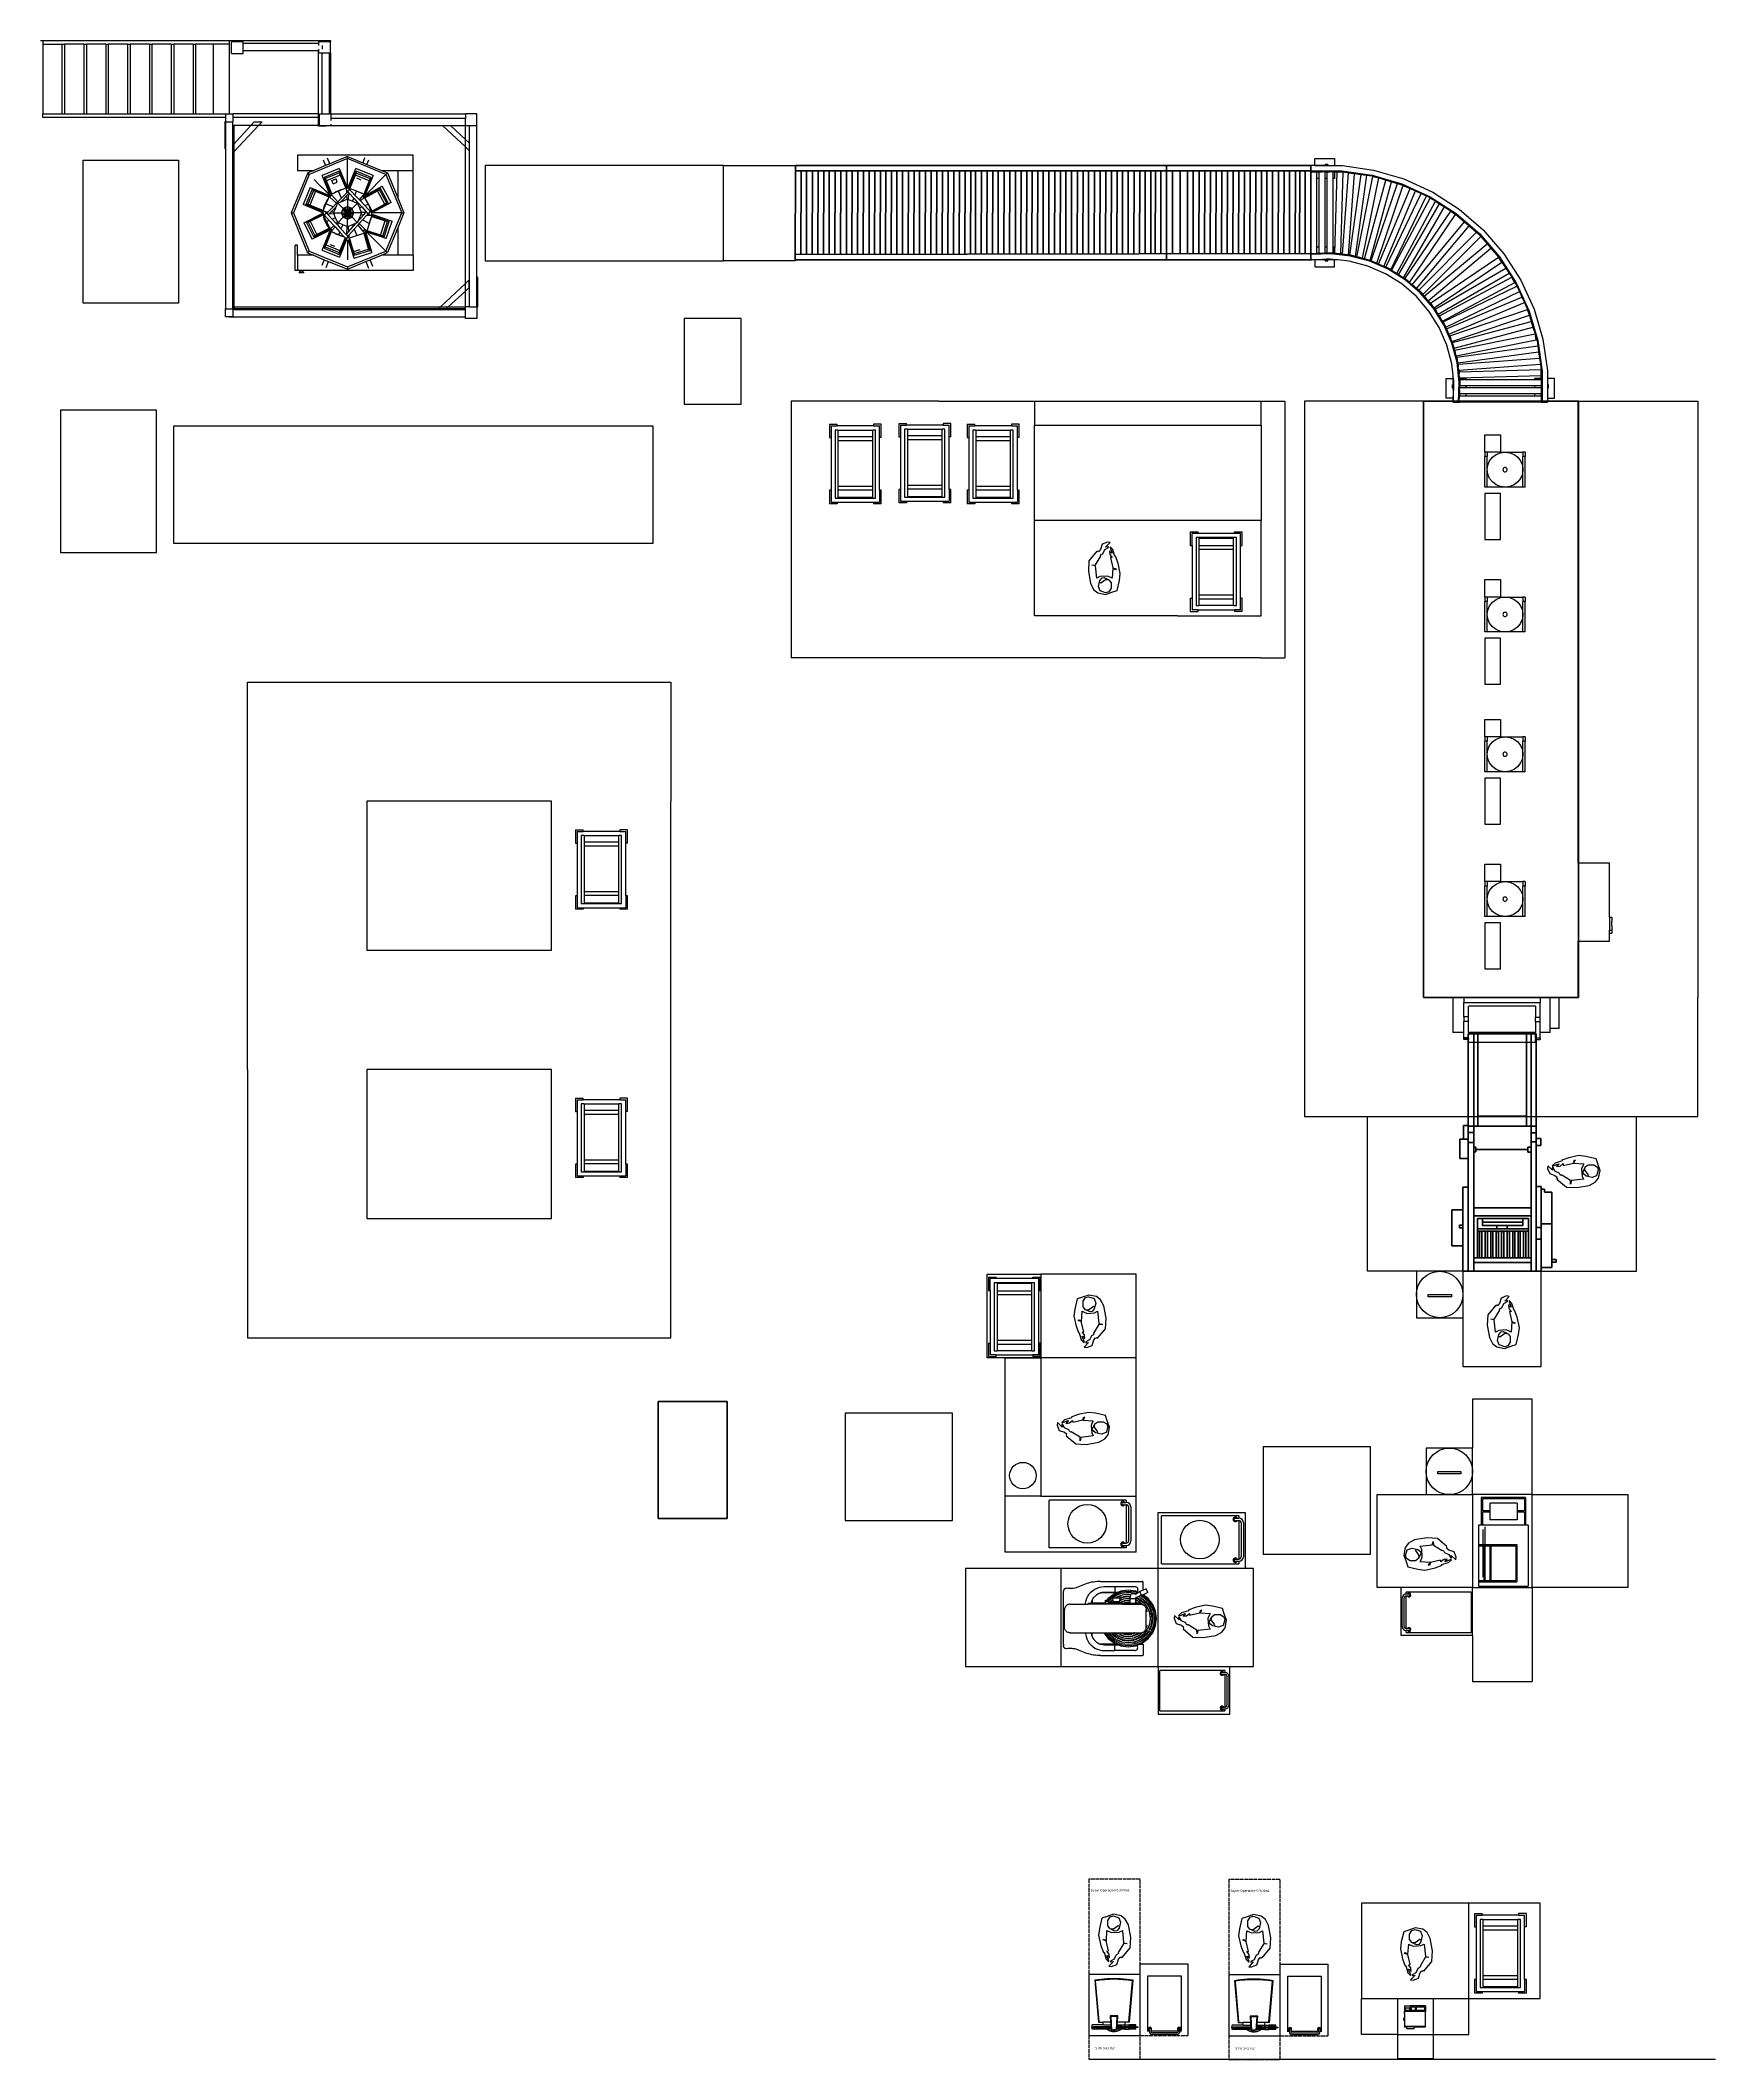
# Model space of a CAD drawing. Header units: millimetres. Extents: x 3026 to 17072, y 6117 to 23051.
import ezdxf

# ---------------------------------------------------------------- set-up
doc = ezdxf.new("R2010")
doc.units = ezdxf.units.MM
doc.header["$LTSCALE"] = 50
doc.linetypes.add('DASHED2', pattern=[0.762, 0.635, -0.127])
doc.linetypes.add('DASHEDX2', pattern=[3.048, 2.54, -0.508])
for name, color, linetype in [('Edges', 7, 'Continuous'), ('freecads.com', 7, 'Continuous'), ('Maquinas', 200, 'Continuous')]:
    doc.layers.add(name, color=color, linetype=linetype)
doc.styles.add('OpenSans', font='OpenSans-Regular.ttf')

# ---------------------------------------------------------------- blocks, each defined once
blk = doc.blocks.new('Weighing Scale pl')
for p, q in [((492, 705), (446, 177)), ((881, 705), (927, 177))]:
    blk.add_line(p, q)
blk.add_arc((688, 1547), 1391, 259.9864, 279.887)
at = {"layer": 'Edges'}
for p, q in [((402, 805), (402, 782)), ((402, 805), (490, 805)), ((412, 789), (412, 782)), ((478, 789), (412, 789)), ((478, 789), (478, 782)), ((490, 805), (490, 782)), ((543, 805), (490, 805)), ((543, 782), (543, 805)), ((543, 805), (592, 805)), ((581, 789), (581, 782)), ((581, 789), (646, 789)), ((592, 805), (647, 805)), ((655, 815), (645, 639)), ((646, 789), (645, 767)), ((647, 805), (646, 789)), ((647, 815), (647, 805)), ((647, 815), (655, 815)), ((655, 815), (674, 815)), ((674, 815), (699, 815)), ((718, 815), (699, 815)), ((728, 639), (718, 815)), ((718, 815), (718, 815)), ((724, 815), (718, 815)), ((724, 815), (718, 815)), ((726, 815), (724, 815)), ((727, 805), (726, 815)), ((728, 782), (727, 805)), ((727, 805), (781, 805)), ((781, 805), (971, 805)), ((971, 805), (971, 782)), ((375, 773), (375, 782)), ((375, 782), (382, 782)), ((382, 773), (375, 773)), ((382, 773), (382, 782)), ((382, 782), (402, 782)), ((402, 773), (382, 773)), ((412, 782), (402, 782)), ((402, 773), (402, 750)), ((402, 773), (412, 773)), ((402, 750), (490, 750)), ((478, 782), (412, 782)), ((412, 773), (412, 767)), ((412, 773), (478, 773)), ((412, 767), (478, 767)), ((484, 714), (437, 169)), ((490, 782), (478, 782)), ((478, 773), (478, 767)), ((478, 773), (490, 773)), ((484, 714), (542, 714)), ((492, 705), (484, 714)), ((543, 782), (490, 782)), ((490, 773), (490, 750)), ((490, 773), (543, 773)), ((543, 750), (490, 750)), ((542, 714), (551, 748)), ((542, 714), (642, 714)), ((581, 782), (543, 782)), ((543, 750), (543, 773)), ((543, 773), (581, 773)), ((543, 750), (552, 750)), ((551, 748), (552, 750)), ((644, 750), (552, 750)), ((581, 782), (581, 773)), ((581, 773), (581, 767)), ((645, 767), (581, 767)), ((642, 714), (637, 631)), ((645, 639), (637, 631)), ((637, 631), (736, 631)), ((644, 750), (642, 714)), ((645, 767), (644, 750)), ((645, 639), (728, 639)), ((953, 782), (728, 782)), ((728, 773), (728, 782)), ((728, 773), (953, 773)), ((729, 750), (728, 773)), ((736, 631), (728, 639)), ((731, 714), (729, 750)), ((821, 750), (729, 750)), ((731, 714), (832, 714)), ((736, 631), (731, 714)), ((821, 750), (823, 748)), ((821, 750), (971, 750)), ((823, 748), (832, 714)), ((889, 714), (832, 714)), ((889, 714), (881, 705)), ((937, 169), (889, 714)), ((953, 782), (953, 773)), ((953, 782), (971, 782)), ((971, 773), (953, 773)), ((971, 773), (971, 782)), ((971, 782), (978, 782)), ((971, 773), (971, 750)), ((971, 773), (978, 773)), ((978, 773), (978, 782)), ((437, 169), (446, 177)), ((437, 169), (478, 163)), ((478, 163), (519, 158)), ((519, 158), (561, 153)), ((561, 153), (603, 151)), ((603, 151), (645, 149)), ((645, 149), (687, 148)), ((687, 148), (728, 149)), ((728, 149), (770, 151)), ((770, 151), (812, 153)), ((812, 153), (854, 158)), ((854, 158), (895, 163)), ((895, 163), (937, 169)), ((937, 169), (927, 177))]:
    blk.add_line(p, q, dxfattribs=at)
for points in [[(592, 805), (602, 812), (611, 817), (619, 821), (626, 825), (633, 828), (639, 830), (644, 832), (650, 833), (655, 835), (660, 836), (664, 837), (669, 837), (674, 838), (678, 838), (682, 838), (687, 838), (691, 838), (695, 838), (700, 838), (704, 837), (709, 837), (713, 836), (718, 835), (723, 833), (729, 832), (734, 830), (741, 828), (747, 825), (754, 821), (762, 817), (771, 812), (781, 805)], [(699, 815), (698, 815), (696, 816), (695, 816), (693, 816), (692, 817), (690, 817), (688, 817), (687, 817), (685, 817), (683, 817), (682, 817), (680, 816), (678, 816), (677, 816), (676, 815), (674, 815)]]:
    blk.add_lwpolyline(points, dxfattribs=at)
blk = doc.blocks.new('weightplans')
at = {"layer": 'Edges'}
for p, q in [((11.9, 0.5), (11.6, 0.5)), ((11.6, -0.7), (11.6, 0.5)), ((12.1, 1.3), (11.9, 1.3)), ((11.9, 0.9), (11.9, 1.3)), ((11.9, 0.9), (11.9, 0.5)), ((12.1, 0.9), (11.9, 0.9)), ((12.1, 0.5), (11.9, 0.5)), ((12.2, 6.6), (12.1, 6.6)), ((12.1, 6.5), (12.1, 6.6)), ((12.2, 6.5), (12.1, 6.5)), ((12.1, 5.7), (12.1, 6.5)), ((12.2, 5.7), (12.1, 5.7)), ((12.1, 4.7), (12.1, 5.7)), ((12.2, 4.7), (12.1, 4.7)), ((12.1, 4.7), (12.1, 1.3)), ((12.1, 0.9), (12.1, 1.3)), ((12.1, 0.9), (12.1, 0.5)), ((12.1, -0.7), (12.1, 0.5)), ((12.2, 11.4), (12.2, 7.5)), ((12.2, 11.4), (17.2, 11.4)), ((12.2, 7.5), (12.2, 6.8)), ((12.2, 7.5), (12.9, 7.5)), ((12.2, 6.8), (30.6, 6.8)), ((12.2, 6.8), (12.2, 6.6)), ((12.2, 6.6), (12.2, 6.5)), ((12.2, 6.5), (12.2, 5.7)), ((12.2, 4.7), (12.2, 5.7)), ((12.2, 4.7), (12.2, -5)), ((12.9, 7.5), (12.9, 9.8)), ((12.9, 9.8), (16.6, 9.8)), ((16.6, 7.5), (12.9, 7.5)), ((16.6, 9.8), (16.6, 7.5)), ((16.6, 7.5), (17.2, 7.5)), ((17.2, 11.4), (17.2, 7.5)), ((30.6, 11.4), (17.2, 11.4)), ((18.2, 7.4), (18.2, 10.7)), ((18.2, 10.7), (21.4, 10.7)), ((21.4, 7.4), (18.2, 7.4)), ((21.4, 10.7), (21.4, 7.4)), ((22.6, 7.4), (22.6, 10.7)), ((22.6, 10.7), (29.6, 10.7)), ((29.6, 7.4), (22.6, 7.4)), ((29.6, 10.7), (29.6, 7.4)), ((30.6, 11.4), (30.6, 6.8)), ((30.6, -6.2), (30.6, 6.8)), ((11.9, -0.7), (11.6, -0.7)), ((12.1, -0.7), (11.9, -0.7)), ((11.9, -0.7), (11.9, -1.1)), ((12.1, -1.1), (11.9, -1.1)), ((11.9, -1.5), (11.9, -1.1)), ((12.1, -1.5), (11.9, -1.5)), ((12.1, -0.7), (12.1, -1.1)), ((12.1, -1.5), (12.1, -1.1)), ((12.1, -1.5), (12.1, -5)), ((12.2, -5), (12.1, -5)), ((12.2, -5), (12.2, -6.2)), ((12.2, -6.2), (30.6, -6.2)), ((12.2, -6.2), (12.2, -7)), ((12.2, -7), (13.7, -7)), ((13.7, -6.5), (13.7, -6.9)), ((21, -6.5), (13.7, -6.5)), ((21, -6.9), (13.7, -6.9)), ((13.7, -6.9), (13.7, -7)), ((13.7, -7), (14.1, -8.5)), ((14.1, -8.5), (20.5, -8.5)), ((20.5, -8.5), (21, -7)), ((21, -6.9), (21, -6.5)), ((21, -7), (21, -6.9)), ((21, -7), (30.6, -7)), ((30.6, -7), (30.6, -6.2))]:
    blk.add_line(p, q, dxfattribs=at)
blk = doc.blocks.new('Bakery Trolley pl')
at = {"layer": 'Edges'}
for p, q in [((0.18, 0.625), (0.237, 0.625)), ((0.18, 0.625), (0.18, 0.526)), ((0.237, 0.613), (0.193, 0.613)), ((0.193, 0.526), (0.193, 0.613)), ((0.237, 0.613), (0.237, 0.625)), ((0.505, 0.613), (0.237, 0.613)), ((0.505, 0.613), (0.505, 0.625)), ((0.505, 0.625), (0.561, 0.625)), ((0.549, 0.613), (0.505, 0.613)), ((0.549, 0.526), (0.549, 0.613)), ((0.561, 0.526), (0.561, 0.625)), ((0.18, 0.526), (0.193, 0.526)), ((0.193, 0.526), (0.193, 0.139)), ((0.223, 0.583), (0.223, 0.083)), ((0.243, 0.583), (0.223, 0.583)), ((0.243, 0.583), (0.243, 0.58)), ((0.499, 0.583), (0.243, 0.583)), ((0.243, 0.58), (0.499, 0.58)), ((0.243, 0.58), (0.243, 0.524)), ((0.243, 0.524), (0.499, 0.524)), ((0.243, 0.524), (0.243, 0.497)), ((0.243, 0.497), (0.499, 0.497)), ((0.243, 0.497), (0.243, 0.162)), ((0.519, 0.583), (0.499, 0.583)), ((0.499, 0.58), (0.499, 0.583)), ((0.499, 0.524), (0.499, 0.58)), ((0.499, 0.497), (0.499, 0.524)), ((0.499, 0.162), (0.499, 0.497)), ((0.519, 0.083), (0.519, 0.583)), ((0.549, 0.526), (0.561, 0.526)), ((0.549, 0.139), (0.549, 0.526)), ((0.243, 0.162), (0.499, 0.162)), ((0.243, 0.162), (0.243, 0.132)), ((0.499, 0.132), (0.499, 0.162)), ((0.18, 0.139), (0.193, 0.139)), ((0.18, 0.139), (0.18, 0.04)), ((0.18, 0.04), (0.237, 0.04)), ((0.193, 0.139), (0.193, 0.053)), ((0.237, 0.053), (0.193, 0.053)), ((0.223, 0.083), (0.243, 0.083)), ((0.237, 0.04), (0.237, 0.053)), ((0.237, 0.053), (0.505, 0.053)), ((0.243, 0.132), (0.499, 0.132)), ((0.243, 0.132), (0.243, 0.083)), ((0.499, 0.083), (0.243, 0.083)), ((0.499, 0.083), (0.499, 0.132)), ((0.499, 0.083), (0.519, 0.083)), ((0.505, 0.053), (0.505, 0.04)), ((0.549, 0.053), (0.505, 0.053)), ((0.561, 0.04), (0.505, 0.04)), ((0.561, 0.139), (0.549, 0.139)), ((0.549, 0.053), (0.549, 0.139)), ((0.561, 0.04), (0.561, 0.139))]:
    blk.add_line(p, q, dxfattribs=at)

msp = doc.modelspace()

# ---------------------------------------------------------------- linework, layer by layer
for p, q in [((3384, 22047), (4184, 22047)), ((3384, 20847), (3384, 22047)), ((4184, 22047), (4184, 20847)), ((13711, 22060), (13877, 22060)), ((13711, 22002), (13711, 22060)), ((13877, 22060), (13877, 22002)), ((13711, 22002), (13678, 22002)), ((13678, 22002), (13678, 21957)), ((13678, 21957), (13937, 21957)), ((13678, 21957), (13678, 21950)), ((13678, 21950), (13678, 21948)), ((13678, 21950), (13679, 21950)), ((13679, 21948), (13678, 21948)), ((13679, 21948), (13679, 21950)), ((13679, 21950), (13729, 21950)), ((13679, 21264), (13679, 21948)), ((13711, 22002), (13943, 22002)), ((13799, 22002), (13711, 22002)), ((13729, 21948), (13729, 21950)), ((13729, 21950), (13749, 21950)), ((13749, 21948), (13729, 21948)), ((13729, 21894), (13729, 21948)), ((13749, 21894), (13729, 21894)), ((13729, 21318), (13729, 21894)), ((13749, 21948), (13749, 21950)), ((13749, 21950), (13774, 21950)), ((13749, 21894), (13749, 21948)), ((13749, 21318), (13749, 21894)), ((13799, 21950), (13774, 21950)), ((13778, 22002), (13778, 22002)), ((13778, 22002), (13779, 22002)), ((13779, 22002), (13780, 22002)), ((13780, 22002), (13782, 22002)), ((13799, 22010), (13799, 22002)), ((13822, 22010), (13799, 22010)), ((13822, 22002), (13799, 22002)), ((13799, 21948), (13799, 21950)), ((13799, 21950), (13811, 21950)), ((13811, 21948), (13799, 21948)), ((13799, 21894), (13799, 21948)), ((13816, 21894), (13799, 21894)), ((13799, 21318), (13799, 21894)), ((13811, 21950), (13811, 21948)), ((13811, 21950), (13816, 21950)), ((13816, 21948), (13811, 21948)), ((13816, 21950), (13841, 21950)), ((13816, 21948), (13816, 21950)), ((13816, 21894), (13816, 21948)), ((13816, 21318), (13816, 21894)), ((13822, 22010), (13822, 22002)), ((13822, 22002), (13877, 22002)), ((13840, 22002), (13842, 22002)), ((13865, 21950), (13841, 21950)), ((13842, 22002), (13843, 22002)), ((13843, 22002), (13844, 22002)), ((13844, 22002), (13844, 22002)), ((13865, 21948), (13865, 21950)), ((13865, 21950), (13899, 21950)), ((13877, 21948), (13865, 21948)), ((13865, 21894), (13865, 21948)), ((13877, 21894), (13865, 21894)), ((13865, 21318), (13865, 21894)), ((13877, 22002), (13944, 22002)), ((13877, 21948), (13877, 21894)), ((13899, 21948), (13877, 21948)), ((13880, 21264), (13899, 21948)), ((13899, 21948), (13899, 21950)), ((13899, 21950), (13924, 21950)), ((13924, 21950), (13936, 21950)), ((13940, 21950), (13924, 21950)), ((13930, 21264), (13949, 21948)), ((13936, 21950), (13940, 21950)), ((13937, 21957), (14194, 21920)), ((13940, 21950), (13949, 21948)), ((13943, 22002), (13944, 22002)), ((13944, 22002), (13944, 22002)), ((13944, 22002), (14205, 21964)), ((13945, 21257), (13995, 21940)), ((13949, 21948), (14020, 21938)), ((13994, 21251), (14045, 21935)), ((13995, 21940), (14020, 21938)), ((14006, 21250), (14100, 21927)), ((14020, 21938), (14045, 21935)), ((14045, 21935), (14100, 21927)), ((14054, 21238), (14149, 21920)), ((14065, 21235), (14199, 21909)), ((14100, 21927), (14124, 21923)), ((14113, 21225), (14248, 21897)), ((14124, 21923), (14149, 21920)), ((14129, 21218), (14306, 21880)), ((14149, 21920), (14192, 21914)), ((14177, 21205), (14354, 21866)), ((14185, 21202), (14405, 21852)), ((14192, 21914), (14224, 21904)), ((14194, 21920), (14442, 21848)), ((14199, 21909), (14224, 21904)), ((14205, 21964), (14459, 21889)), ((14224, 21904), (14248, 21897)), ((14248, 21897), (14330, 21873)), ((14306, 21880), (14330, 21873)), ((14330, 21873), (14354, 21866)), ((14354, 21866), (14405, 21852)), ((14405, 21851), (14405, 21852)), ((14405, 21851), (14440, 21841)), ((14405, 21851), (14452, 21836)), ((14442, 21848), (14678, 21740)), ((14459, 21889), (14700, 21779)), ((14231, 21184), (14452, 21836)), ((14245, 21175), (14511, 21809)), ((14291, 21156), (14557, 21788)), ((14306, 21150), (14603, 21767)), ((14350, 21128), (14648, 21746)), ((14356, 21122), (14679, 21727)), ((14399, 21097), (14723, 21703)), ((14414, 21086), (14757, 21681)), ((14440, 21841), (14511, 21809)), ((14511, 21809), (14557, 21788)), ((14557, 21788), (14603, 21767)), ((14603, 21767), (14648, 21746)), ((14648, 21746), (14675, 21734)), ((14675, 21734), (14717, 21707)), ((14678, 21740), (14896, 21600)), ((14679, 21727), (14717, 21707)), ((14700, 21779), (14923, 21636)), ((14717, 21707), (14723, 21703)), ((14723, 21703), (14766, 21676)), ((14757, 21681), (14766, 21676)), ((14766, 21676), (14799, 21654)), ((14456, 21060), (14799, 21654)), ((14467, 21052), (14851, 21619)), ((14506, 21021), (14892, 21591)), ((14528, 21002), (14968, 21529)), ((14799, 21654), (14892, 21595)), ((14851, 21619), (14892, 21591)), ((14892, 21595), (14968, 21529)), ((14896, 21600), (15092, 21431)), ((14923, 21636), (15123, 21462)), ((14968, 21529), (15006, 21496)), ((14565, 20969), (15006, 21496)), ((14583, 20957), (15068, 21442)), ((14618, 20921), (15103, 21407)), ((14629, 20906), (15156, 21346)), ((15006, 21496), (15068, 21442)), ((15068, 21442), (15086, 21426)), ((15086, 21426), (15087, 21426)), ((15086, 21426), (15088, 21425)), ((15086, 21426), (15088, 21425)), ((15087, 21426), (15088, 21425)), ((15088, 21425), (15103, 21407)), ((15092, 21431), (15261, 21235)), ((15103, 21407), (15156, 21346)), ((15123, 21462), (15297, 21262)), ((15156, 21346), (15188, 21309)), ((13679, 21264), (13678, 21264)), ((13678, 21261), (13678, 21264)), ((13704, 21262), (13678, 21261)), ((13845, 21261), (13678, 21255)), ((13678, 21261), (13678, 21255)), ((13678, 21255), (13678, 21210)), ((13682, 21210), (13678, 21210)), ((13682, 21210), (13678, 21210)), ((13678, 21210), (13682, 21210)), ((13678, 21210), (13682, 21210)), ((13679, 21262), (13679, 21264)), ((13679, 21262), (13704, 21262)), ((13687, 21211), (13682, 21210)), ((13682, 21210), (13687, 21210)), ((13682, 21210), (13682, 21210)), ((13682, 21210), (13687, 21210)), ((13777, 21214), (13687, 21211)), ((13687, 21211), (13687, 21210)), ((13687, 21210), (13687, 21210)), ((13711, 21210), (13687, 21210)), ((13729, 21263), (13704, 21262)), ((13711, 21210), (13711, 21152)), ((13799, 21210), (13711, 21210)), ((13749, 21318), (13729, 21318)), ((13729, 21264), (13729, 21318)), ((13729, 21264), (13747, 21264)), ((13729, 21263), (13729, 21264)), ((13747, 21264), (13729, 21263)), ((13749, 21264), (13747, 21264)), ((13749, 21264), (13749, 21318)), ((13799, 21266), (13749, 21264)), ((13799, 21210), (13765, 21210)), ((13811, 21216), (13777, 21214)), ((13811, 21214), (13777, 21214)), ((13779, 21210), (13778, 21210)), ((13778, 21210), (13778, 21210)), ((13780, 21210), (13779, 21210)), ((13782, 21210), (13780, 21210)), ((13784, 21210), (13782, 21210)), ((13786, 21210), (13782, 21210)), ((13786, 21210), (13784, 21210)), ((13791, 21210), (13786, 21210)), ((13788, 21210), (13786, 21210)), ((13790, 21210), (13788, 21210)), ((13793, 21210), (13790, 21210)), ((13796, 21210), (13791, 21210)), ((13796, 21210), (13793, 21210)), ((13800, 21210), (13796, 21210)), ((13801, 21210), (13796, 21210)), ((13816, 21318), (13799, 21318)), ((13799, 21266), (13799, 21318)), ((13816, 21267), (13799, 21266)), ((13799, 21202), (13799, 21210)), ((13822, 21210), (13799, 21210)), ((13799, 21202), (13822, 21202)), ((13803, 21210), (13800, 21210)), ((13806, 21210), (13801, 21210)), ((13807, 21210), (13803, 21210)), ((13811, 21210), (13806, 21210)), ((13811, 21210), (13807, 21210)), ((13840, 21217), (13811, 21216)), ((13811, 21214), (13811, 21216)), ((13864, 21214), (13811, 21214)), ((13814, 21210), (13811, 21210)), ((13816, 21210), (13811, 21210)), ((13818, 21210), (13814, 21210)), ((13816, 21267), (13816, 21318)), ((13846, 21268), (13816, 21267)), ((13821, 21210), (13816, 21210)), ((13822, 21210), (13818, 21210)), ((13826, 21210), (13821, 21210)), ((13822, 21202), (13822, 21210)), ((13877, 21210), (13822, 21210)), ((13825, 21210), (13822, 21210)), ((13857, 21210), (13822, 21210)), ((13828, 21210), (13825, 21210)), ((13831, 21210), (13826, 21210)), ((13831, 21210), (13828, 21210)), ((13836, 21210), (13831, 21210)), ((13833, 21210), (13831, 21210)), ((13836, 21210), (13833, 21210)), ((13840, 21210), (13836, 21210)), ((13838, 21210), (13836, 21210)), ((13840, 21210), (13838, 21210)), ((13864, 21214), (13840, 21217)), ((13842, 21210), (13840, 21210)), ((13843, 21210), (13842, 21210)), ((13844, 21210), (13843, 21210)), ((13844, 21210), (13844, 21210)), ((14012, 21242), (13845, 21261)), ((13865, 21266), (13846, 21268)), ((13902, 21210), (13864, 21214)), ((13877, 21318), (13865, 21318)), ((13865, 21266), (13865, 21318)), ((13877, 21264), (13865, 21266)), ((13877, 21264), (13877, 21318)), ((13880, 21264), (13877, 21264)), ((13877, 21152), (13877, 21210)), ((13902, 21210), (13877, 21210)), ((13880, 21264), (13880, 21264)), ((13880, 21264), (13880, 21264)), ((13894, 21263), (13880, 21264)), ((13880, 21264), (13880, 21264)), ((13944, 21257), (13894, 21263)), ((13894, 21263), (13930, 21261)), ((14000, 21199), (13902, 21210)), ((13930, 21261), (13930, 21264)), ((13930, 21264), (13944, 21264)), ((13944, 21257), (13944, 21264)), ((13945, 21257), (13944, 21257)), ((13994, 21251), (13945, 21257)), ((14006, 21250), (13994, 21251)), ((14156, 21158), (14000, 21199)), ((14014, 21249), (14006, 21250)), ((14173, 21199), (14012, 21242)), ((14053, 21238), (14014, 21249)), ((14065, 21235), (14053, 21238)), ((14054, 21238), (14053, 21238)), ((14078, 21232), (14065, 21235)), ((14129, 21218), (14078, 21232)), ((14078, 21232), (14113, 21225)), ((14176, 21205), (14129, 21218)), ((14327, 21132), (14173, 21199)), ((14177, 21205), (14176, 21205)), ((14185, 21202), (14177, 21205)), ((14209, 21191), (14185, 21202)), ((14245, 21175), (14209, 21191)), ((14209, 21191), (14231, 21184)), ((14273, 21163), (14245, 21175)), ((14661, 20868), (15188, 21309)), ((14681, 20847), (15251, 21233)), ((14712, 20808), (15279, 21192)), ((15188, 21309), (15256, 21231)), ((15279, 21192), (15251, 21233)), ((15251, 21233), (15279, 21192)), ((15256, 21231), (15314, 21140)), ((15261, 21235), (15401, 21017)), ((15297, 21262), (15440, 21039)), ((13711, 21152), (13877, 21152)), ((14305, 21094), (14156, 21158)), ((14274, 21163), (14273, 21163)), ((14326, 21140), (14274, 21163)), ((14274, 21163), (14291, 21156)), ((14441, 21008), (14305, 21094)), ((14306, 21150), (14326, 21140)), ((14330, 21138), (14326, 21140)), ((14469, 21043), (14327, 21132)), ((14332, 21137), (14330, 21138)), ((14356, 21122), (14332, 21137)), ((14332, 21137), (14350, 21128)), ((14382, 21105), (14356, 21122)), ((14383, 21105), (14382, 21105)), ((14414, 21086), (14383, 21105)), ((14383, 21105), (14399, 21097)), ((14445, 21066), (14414, 21086)), ((14564, 20903), (14441, 21008)), ((14445, 21066), (14445, 21066)), ((14467, 21052), (14445, 21066)), ((14445, 21066), (14456, 21060)), ((14473, 21049), (14467, 21052)), ((14595, 20934), (14469, 21043)), ((14499, 21026), (14473, 21049)), ((14528, 21002), (14499, 21026)), ((14499, 21026), (14506, 21021)), ((14565, 20969), (14528, 21002)), ((14720, 20797), (15314, 21140)), ((14746, 20755), (15341, 21098)), ((14757, 20740), (15363, 21064)), ((14782, 20697), (15388, 21020)), ((15314, 21140), (15341, 21098)), ((15341, 21098), (15363, 21064)), ((15363, 21064), (15370, 21053)), ((15370, 21053), (15395, 21013)), ((15388, 21020), (15370, 21053)), ((15370, 21053), (15388, 21020)), ((15395, 21013), (15407, 20989)), ((15401, 21017), (15509, 20781)), ((15440, 21039), (15550, 20798)), ((4184, 20847), (3384, 20847)), ((14669, 20780), (14564, 20903)), ((14600, 20939), (14565, 20969)), ((14583, 20957), (14600, 20939)), ((14704, 20807), (14595, 20934)), ((14600, 20939), (14600, 20939)), ((14645, 20887), (14600, 20939)), ((14600, 20939), (14600, 20939)), ((14600, 20939), (14618, 20921)), ((14629, 20906), (14645, 20887)), ((14661, 20868), (14645, 20887)), ((14690, 20835), (14661, 20868)), ((14681, 20847), (14690, 20835)), ((14710, 20812), (14690, 20835)), ((14789, 20691), (15407, 20989)), ((14810, 20647), (15427, 20944)), ((14816, 20632), (15448, 20898)), ((14836, 20586), (15469, 20852)), ((15407, 20989), (15427, 20944)), ((15427, 20944), (15448, 20898)), ((15448, 20898), (15458, 20876)), ((15459, 20874), (15469, 20852)), ((15460, 20877), (15461, 20875)), ((15469, 20852), (15496, 20793)), ((8902, 20720), (8425, 20720)), ((8425, 20720), (8425, 19999)), ((8902, 19999), (8902, 20720)), ((14755, 20643), (14669, 20780)), ((14793, 20666), (14704, 20807)), ((14712, 20808), (14710, 20812)), ((14732, 20776), (14712, 20808)), ((14720, 20797), (14732, 20776)), ((14746, 20755), (14732, 20776)), ((14769, 20718), (14746, 20755)), ((14757, 20740), (14769, 20718)), ((14782, 20697), (14769, 20718)), ((14799, 20669), (14782, 20697)), ((14789, 20691), (14799, 20669)), ((14860, 20512), (14793, 20666)), ((14826, 20609), (14799, 20669)), ((14799, 20669), (14799, 20669)), ((14799, 20669), (14810, 20647)), ((14844, 20572), (15496, 20793)), ((14862, 20526), (15512, 20746)), ((14866, 20517), (15527, 20694)), ((15496, 20793), (15502, 20779)), ((15512, 20746), (15496, 20793)), ((15496, 20793), (15512, 20746)), ((15502, 20779), (15527, 20694)), ((15509, 20781), (15582, 20533)), ((15527, 20694), (15541, 20647)), ((15550, 20798), (15625, 20544)), ((14819, 20495), (14755, 20643)), ((14816, 20632), (14826, 20609)), ((14861, 20339), (14819, 20495)), ((14826, 20608), (14826, 20609)), ((14836, 20586), (14826, 20608)), ((14852, 20549), (14836, 20586)), ((14844, 20572), (14852, 20549)), ((14862, 20526), (14852, 20549)), ((14904, 20351), (14860, 20512)), ((14867, 20515), (14862, 20526)), ((14867, 20515), (14866, 20517)), ((14867, 20515), (14867, 20515)), ((14879, 20469), (14867, 20515)), ((14879, 20469), (15541, 20647)), ((14884, 20454), (15558, 20589)), ((14896, 20406), (15569, 20541)), ((15541, 20647), (15558, 20589)), ((15558, 20589), (15562, 20576)), ((15562, 20576), (15575, 20531)), ((15569, 20541), (15562, 20576)), ((15562, 20576), (15569, 20541)), ((15575, 20531), (15581, 20490)), ((15582, 20533), (15618, 20276)), ((15625, 20544), (15663, 20282)), ((14871, 20241), (14861, 20339)), ((14888, 20435), (14879, 20469)), ((14884, 20454), (14888, 20435)), ((14896, 20406), (14888, 20435)), ((14905, 20371), (14896, 20406)), ((14902, 20395), (15581, 20490)), ((14902, 20395), (14905, 20371)), ((14922, 20184), (14904, 20351)), ((14910, 20352), (14905, 20371)), ((14911, 20347), (14910, 20352)), ((14911, 20347), (15588, 20440)), ((14915, 20311), (14911, 20347)), ((14913, 20335), (15596, 20386)), ((14913, 20335), (14915, 20311)), ((14918, 20286), (15603, 20336)), ((15581, 20490), (15588, 20440)), ((15588, 20440), (15596, 20386)), ((15596, 20386), (15603, 20336)), ((15603, 20336), (15610, 20282)), ((14813, 20216), (14871, 20216)), ((14813, 20050), (14813, 20216)), ((14863, 20161), (14871, 20161)), ((14863, 20161), (14863, 20138)), ((14871, 20216), (14871, 20241)), ((14875, 20203), (14871, 20241)), ((14871, 20161), (14871, 20216)), ((14871, 20183), (14871, 20183)), ((14871, 20182), (14871, 20183)), ((14871, 20181), (14871, 20182)), ((14871, 20179), (14871, 20181)), ((14871, 20161), (14871, 20138)), ((14875, 20203), (14875, 20150)), ((14878, 20178), (14875, 20203)), ((14877, 20150), (14878, 20178)), ((14918, 20286), (14915, 20311)), ((14916, 20017), (14922, 20184)), ((14918, 20282), (14918, 20286)), ((14918, 20282), (14925, 20282)), ((14921, 20257), (14918, 20282)), ((14920, 20271), (14925, 20271)), ((14920, 20271), (14921, 20257)), ((14925, 20221), (14921, 20257)), ((14925, 20271), (15608, 20290)), ((14925, 20282), (14925, 20271)), ((14925, 20221), (15609, 20240)), ((14925, 20221), (14925, 20218)), ((14925, 20221), (14925, 20221)), ((14925, 20218), (14925, 20221)), ((14925, 20216), (14925, 20218)), ((14925, 20216), (14979, 20216)), ((14929, 20186), (14925, 20216)), ((14927, 20140), (14929, 20181)), ((14929, 20206), (14979, 20206)), ((14929, 20206), (14929, 20186)), ((14929, 20185), (14929, 20186)), ((14929, 20181), (14929, 20185)), ((14929, 20181), (14929, 20157)), ((14929, 20157), (14979, 20157)), ((14979, 20216), (14979, 20206)), ((14979, 20206), (15555, 20206)), ((14979, 20157), (14979, 20140)), ((14979, 20157), (15555, 20157)), ((15609, 20216), (15555, 20216)), ((15555, 20216), (15555, 20206)), ((15555, 20206), (15609, 20206)), ((15555, 20157), (15555, 20140)), ((15555, 20157), (15609, 20157)), ((15608, 20290), (15609, 20261)), ((15608, 20290), (15610, 20240)), ((15610, 20282), (15609, 20282)), ((15609, 20261), (15609, 20282)), ((15610, 20240), (15609, 20261)), ((15609, 20240), (15610, 20240)), ((15609, 20216), (15609, 20240)), ((15609, 20206), (15609, 20216)), ((15609, 20206), (15611, 20206)), ((15609, 20157), (15609, 20150)), ((15609, 20157), (15611, 20157)), ((15610, 20282), (15611, 20275)), ((15611, 20275), (15611, 20206)), ((15611, 20206), (15611, 20157)), ((15611, 20157), (15611, 20150)), ((15618, 20276), (15618, 20017)), ((15663, 20282), (15663, 20282)), ((15663, 20282), (15663, 20050)), ((15663, 20282), (15663, 20282)), ((15663, 20282), (15663, 20216)), ((15721, 20216), (15663, 20216)), ((15663, 20216), (15663, 20161)), ((15663, 20195), (15663, 20161)), ((15663, 20183), (15663, 20182)), ((15663, 20183), (15663, 20183)), ((15663, 20182), (15663, 20180)), ((15663, 20180), (15663, 20179)), ((15663, 20179), (15663, 20177)), ((15663, 20179), (15663, 20174)), ((15663, 20177), (15663, 20174)), ((15663, 20174), (15663, 20170)), ((15663, 20174), (15663, 20172)), ((15663, 20172), (15663, 20170)), ((15663, 20170), (15663, 20165)), ((15663, 20170), (15663, 20167)), ((15663, 20167), (15663, 20164)), ((15663, 20165), (15663, 20160)), ((15663, 20164), (15663, 20161)), ((15671, 20161), (15663, 20161)), ((15663, 20161), (15663, 20138)), ((15663, 20161), (15663, 20157)), ((15663, 20160), (15663, 20155)), ((15663, 20157), (15663, 20153)), ((15663, 20155), (15663, 20150)), ((15663, 20153), (15663, 20150)), ((15671, 20138), (15671, 20161)), ((15721, 20050), (15721, 20216)), ((8425, 19999), (8902, 19999)), ((10559, 20024), (9322, 20024)), ((9322, 20024), (9322, 17873)), ((10559, 20024), (12561, 20024)), ((12561, 20024), (12761, 20024)), ((12761, 20024), (13261, 20024)), ((13261, 20024), (13461, 20024)), ((13461, 20024), (13461, 17873)), ((14871, 20050), (14813, 20050)), ((14863, 20138), (14871, 20138)), ((14871, 20138), (14871, 20050)), ((14871, 20119), (14871, 20121)), ((14871, 20118), (14871, 20119)), ((14871, 20117), (14871, 20118)), ((14871, 20117), (14871, 20117)), ((14871, 20050), (14871, 20025)), ((14871, 20021), (14872, 20025)), ((14871, 20021), (14871, 20025)), ((14871, 20025), (14871, 20025)), ((14871, 20021), (14871, 20025)), ((14871, 20025), (14872, 20025)), ((14871, 20017), (14871, 20021)), ((14871, 20017), (14871, 20021)), ((14871, 20021), (14871, 20021)), ((14871, 20017), (14916, 20017)), ((14872, 20025), (14875, 20116)), ((14875, 20150), (14875, 20116)), ((14875, 20150), (14877, 20150)), ((14875, 20116), (14877, 20150)), ((14916, 20017), (14923, 20017)), ((14923, 20020), (14925, 20070)), ((14923, 20017), (14923, 20020)), ((14923, 20020), (14925, 20020)), ((14923, 20017), (14925, 20017)), ((14925, 20086), (14926, 20115)), ((14925, 20086), (14925, 20070)), ((14925, 20070), (14925, 20086)), ((14925, 20070), (14925, 20070)), ((14925, 20070), (14979, 20070)), ((14925, 20020), (15609, 20020)), ((14925, 20017), (14925, 20020)), ((14926, 20115), (14927, 20140)), ((14926, 20115), (14926, 20090)), ((14926, 20090), (14979, 20090)), ((14927, 20140), (14979, 20140)), ((14979, 20140), (15555, 20140)), ((14979, 20090), (14979, 20070)), ((14979, 20090), (15555, 20090)), ((14979, 20070), (15555, 20070)), ((15555, 20140), (15609, 20140)), ((15555, 20090), (15555, 20070)), ((15555, 20090), (15609, 20090)), ((15555, 20070), (15609, 20070)), ((15609, 20150), (15609, 20140)), ((15611, 20150), (15609, 20150)), ((15609, 20140), (15611, 20140)), ((15609, 20070), (15609, 20090)), ((15609, 20090), (15611, 20090)), ((15609, 20070), (15611, 20070)), ((15609, 20020), (15611, 20020)), ((15609, 20020), (15609, 20017)), ((15611, 20017), (15609, 20017)), ((15611, 20150), (15611, 20140)), ((15611, 20140), (15611, 20090)), ((15611, 20090), (15611, 20070)), ((15611, 20070), (15611, 20043)), ((15611, 20070), (15611, 20043)), ((15611, 20043), (15611, 20020)), ((15611, 20020), (15611, 20017)), ((15611, 20017), (15618, 20017)), ((15618, 20017), (15663, 20017)), ((15663, 20150), (15663, 20146)), ((15663, 20150), (15663, 20145)), ((15663, 20146), (15663, 20142)), ((15663, 20145), (15663, 20140)), ((15663, 20142), (15663, 20139)), ((15663, 20140), (15663, 20135)), ((15663, 20139), (15663, 20135)), ((15671, 20138), (15663, 20138)), ((15663, 20138), (15663, 20050)), ((15663, 20138), (15663, 20104)), ((15663, 20135), (15663, 20132)), ((15663, 20135), (15663, 20130)), ((15663, 20132), (15663, 20129)), ((15663, 20130), (15663, 20125)), ((15663, 20129), (15663, 20127)), ((15663, 20127), (15663, 20125)), ((15663, 20125), (15663, 20123)), ((15663, 20125), (15663, 20121)), ((15663, 20123), (15663, 20121)), ((15663, 20121), (15663, 20119)), ((15663, 20119), (15663, 20118)), ((15663, 20118), (15663, 20117)), ((15663, 20117), (15663, 20117)), ((15663, 20050), (15721, 20050)), ((15663, 20050), (15663, 20017)), ((3198, 19953), (3998, 19953)), ((3198, 18753), (3198, 19953)), ((3998, 19953), (3998, 18753)), ((8163, 19815), (4143, 19815)), ((4143, 19815), (4143, 18835)), ((8163, 18835), (8163, 19815)), ((11361, 19024), (11361, 19824)), ((11361, 19824), (12561, 19824)), ((12561, 19824), (13261, 19824)), ((13261, 19824), (13261, 19024)), ((12561, 19024), (11361, 19024)), ((13261, 19024), (12561, 19024)), ((4143, 18835), (8163, 18835)), ((3998, 18753), (3198, 18753)), ((13257, 17873), (9322, 17873)), ((13257, 17873), (13461, 17873)), ((7312, 16670), (5762, 16670)), ((5762, 16670), (5762, 15420)), ((7312, 15420), (7312, 16670)), ((5762, 15420), (7312, 15420)), ((15924, 15025), (15920, 15025)), ((7312, 14420), (5762, 14420)), ((5762, 14420), (5762, 13170)), ((7312, 13170), (7312, 14420)), ((5762, 13170), (7312, 13170)), ((12215, 12703), (11415, 12703)), ((12215, 12003), (12215, 12703)), ((14954, 12729), (14564, 12729)), ((14662, 12514), (14662, 12534)), ((14662, 12534), (14759, 12534)), ((14759, 12534), (14857, 12534)), ((14857, 12534), (14857, 12514)), ((14759, 12514), (14662, 12514)), ((14817, 12514), (14759, 12514)), ((14857, 12514), (14817, 12514)), ((11115, 10843), (11115, 12003)), ((11115, 12003), (11415, 12003)), ((11415, 12003), (11415, 10843)), ((14742, 11030), (14742, 11050)), ((14742, 11050), (14840, 11050)), ((14840, 11030), (14742, 11030)), ((14840, 11050), (14937, 11050)), ((14897, 11030), (14840, 11030)), ((14937, 11030), (14897, 11030)), ((14937, 11050), (14937, 11030)), ((11415, 10843), (11115, 10843)), ((15535, 10855), (15035, 10855)), ((15035, 10855), (15035, 10075)), ((15535, 10075), (15535, 10855)), ((11484, 10409), (11484, 10810)), ((12427, 10276), (12427, 10677)), ((15479, 10830), (15108, 10830)), ((15108, 10830), (15108, 10598)), ((15118, 10820), (15118, 10718)), ((15470, 10820), (15118, 10820)), ((15178, 10718), (15118, 10718)), ((15178, 10709), (15118, 10709)), ((15118, 10709), (15118, 10598)), ((15178, 10783), (15178, 10644)), ((15409, 10783), (15178, 10783)), ((15409, 10783), (15409, 10644)), ((15470, 10718), (15409, 10718)), ((15470, 10709), (15409, 10709)), ((15470, 10820), (15470, 10718)), ((15470, 10709), (15470, 10598)), ((15479, 10830), (15479, 10598)), ((15085, 10598), (15085, 10088)), ((15502, 10598), (15085, 10598)), ((15479, 10598), (15108, 10598)), ((15136, 10585), (15136, 10135)), ((15409, 10644), (15178, 10644)), ((15502, 10598), (15502, 10088)), ((12215, 10373), (11115, 10373)), ((12130, 10409), (11484, 10409)), ((15085, 10436), (15407, 10436)), ((15085, 10426), (15398, 10426)), ((15129, 10426), (15129, 10135)), ((15180, 10426), (15180, 10135)), ((15189, 10426), (15189, 10135)), ((15398, 10426), (15398, 10135)), ((15407, 10436), (15407, 10125)), ((12399, 10236), (11583, 10236)), ((11583, 10236), (11583, 9413)), ((12399, 9413), (12399, 10236)), ((15024, 10038), (15024, 9699)), ((15035, 10075), (15535, 10075)), ((15085, 10135), (15398, 10135)), ((15085, 10125), (15407, 10125)), ((15085, 10088), (15502, 10088)), ((11583, 9413), (12399, 9413)), ((12412, 9042), (12412, 9380)), ((12247, 6830), (11817, 6830)), ((11817, 6830), (11817, 6320)), ((12247, 6320), (12247, 6830)), ((13420, 6827), (12990, 6827)), ((12990, 6827), (12990, 6317)), ((13420, 6317), (13420, 6827)), ((14104, 6329), (14104, 6629)), ((14104, 6629), (15004, 6629)), ((14404, 6629), (14404, 6329)), ((14704, 6629), (14704, 6329)), ((15004, 6329), (15004, 6629)), ((11817, 6320), (12247, 6320)), ((12247, 6320), (12247, 6320)), ((12990, 6317), (13420, 6317)), ((13420, 6317), (13420, 6317)), ((14404, 6329), (14104, 6329)), ((14404, 6329), (14654, 6329)), ((14654, 6329), (14704, 6329)), ((14704, 6329), (15004, 6329)), ((11817, 6120), (17072, 6120))]:
    msp.add_line(p, q)
at = {"color": 2}
for p, q in [((8755, 22002), (6755, 22002)), ((6755, 22002), (6755, 21202)), ((6755, 21202), (8755, 21202)), ((9775, 11538), (9775, 10638)), ((10675, 11538), (9775, 11538)), ((10675, 10638), (10675, 11538)), ((13280, 11257), (13280, 10357)), ((14180, 11257), (13280, 11257)), ((14180, 10357), (14180, 11257)), ((9775, 10638), (10675, 10638)), ((13280, 10357), (14180, 10357))]:
    msp.add_line(p, q, dxfattribs=at)
at = {"color": 6}
for p, q in [((8755, 21202), (8755, 22002)), ((8755, 22002), (9357, 22002)), ((9355, 21202), (8755, 21202))]:
    msp.add_line(p, q, dxfattribs=at)
at = {"color": 3}
for p, q in [((11361, 20024), (11361, 19824)), ((13261, 19824), (13261, 20024)), ((14624, 20025), (13624, 20025)), ((13624, 20025), (13624, 15025)), ((15924, 20025), (16924, 20025)), ((16924, 20025), (16924, 15025)), ((11361, 18224), (11361, 19024)), ((13261, 18224), (13261, 19024)), ((12561, 18224), (11361, 18224)), ((12561, 18224), (13261, 18224)), ((4762, 16670), (4762, 17670)), ((4762, 17670), (8312, 17670)), ((8312, 17670), (8312, 16670)), ((4762, 15420), (4762, 16670)), ((8312, 15420), (8312, 16670)), ((4762, 14420), (4762, 15420)), ((8312, 14420), (8312, 15420)), ((13624, 15025), (13624, 14025)), ((16924, 14025), (16924, 15025)), ((4762, 14420), (4762, 13170)), ((8312, 13170), (8312, 14420)), ((13624, 14025), (16924, 14025)), ((14154, 12729), (14154, 14025)), ((16409, 12729), (16409, 14025)), ((4762, 13170), (4762, 12170)), ((8312, 12170), (8312, 13170)), ((10965, 12003), (10965, 12703)), ((10965, 12703), (11415, 12703)), ((11415, 12703), (11415, 12003)), ((14954, 12729), (14154, 12729)), ((14564, 12729), (14564, 12339)), ((14954, 12729), (14954, 11929)), ((15609, 11929), (15609, 12729)), ((15609, 12729), (16409, 12729)), ((14564, 12339), (14954, 12339)), ((4762, 12170), (8312, 12170)), ((11415, 12003), (10965, 12003)), ((12215, 12003), (11415, 12003)), ((12215, 10843), (12215, 12003)), ((14954, 11929), (15609, 11929)), ((15535, 11655), (15035, 11655)), ((15035, 11655), (15035, 11245)), ((15535, 10855), (15535, 11655)), ((15035, 11245), (14645, 11245)), ((14645, 11245), (14645, 10855)), ((15035, 10855), (15035, 11245)), ((11115, 10373), (11115, 10843)), ((11415, 10843), (12215, 10843)), ((12215, 10373), (12215, 10843)), ((14235, 10075), (14235, 10855)), ((14235, 10855), (15035, 10855)), ((15535, 10855), (16335, 10855)), ((16335, 10855), (16335, 10075)), ((12399, 10236), (12399, 10706)), ((12399, 10706), (13129, 10706)), ((13129, 10706), (13129, 10236)), ((11583, 10236), (10783, 10236)), ((10783, 10236), (10783, 9413)), ((13199, 10236), (12399, 10236)), ((13199, 9413), (13199, 10236)), ((15035, 10075), (14235, 10075)), ((14435, 9675), (14435, 10075)), ((15035, 9675), (15035, 10075)), ((16335, 10075), (15535, 10075)), ((15535, 10075), (15535, 9288)), ((15035, 9675), (14435, 9675)), ((15035, 9675), (15035, 9288)), ((10783, 9413), (11583, 9413)), ((12399, 9413), (13199, 9413)), ((12399, 9413), (12399, 9013)), ((12999, 9013), (12999, 9413)), ((15035, 9288), (15535, 9288)), ((12399, 9013), (12999, 9013)), ((15004, 7429), (14104, 7429)), ((14104, 7429), (14104, 6629)), ((15004, 6629), (15004, 7429)), ((15602, 7429), (15004, 7429)), ((15602, 6629), (15602, 7429)), ((12247, 6320), (12247, 6920)), ((12247, 6920), (12647, 6920)), ((12647, 6920), (12647, 6320)), ((13420, 6317), (13420, 6917)), ((13420, 6917), (13820, 6917)), ((13820, 6917), (13820, 6317)), ((15004, 6629), (15602, 6629)), ((14404, 6329), (14404, 6127)), ((14704, 6329), (14704, 6127)), ((14404, 6127), (14704, 6127))]:
    msp.add_line(p, q, dxfattribs=at)
at = {"color": 3, "linetype": 'DASHED2'}
for p, q in [((12247, 7630), (11817, 7630)), ((11817, 7630), (11817, 6830)), ((12247, 6830), (12247, 7630)), ((13420, 7627), (12990, 7627)), ((12990, 7627), (12990, 6827)), ((13420, 6827), (13420, 7627)), ((11817, 6320), (11817, 6120)), ((12247, 6120), (12247, 6320)), ((12247, 6320), (12647, 6320)), ((12990, 6317), (12990, 6117)), ((13420, 6117), (13420, 6317)), ((13420, 6317), (13820, 6317)), ((11817, 6120), (12247, 6120)), ((12990, 6117), (13420, 6117))]:
    msp.add_line(p, q, dxfattribs=at)
for centre, radius in [((14759, 12534), 195), ((14840, 11050), 195), ((11264, 11015), 111), ((11804, 10611), 162), ((12748, 10478), 162)]:
    msp.add_circle(centre, radius)
at = {"layer": 'freecads.com'}
for p, q in [((11930, 18827), (11915, 18782)), ((11973, 18844), (11930, 18827)), ((11951, 18782), (11981, 18798)), ((11958, 18801), (11996, 18841)), ((11981, 18805), (11958, 18801)), ((11996, 18841), (11973, 18844)), ((11981, 18798), (11981, 18805)), ((11996, 18805), (11995, 18798)), ((11995, 18798), (12012, 18751)), ((12019, 18781), (11996, 18805)), ((11816, 18687), (11813, 18599)), ((11884, 18767), (11816, 18687)), ((11842, 18651), (11873, 18652)), ((11872, 18644), (11842, 18651)), ((11883, 18541), (11872, 18644)), ((11873, 18652), (11917, 18725)), ((11891, 18762), (11884, 18767)), ((11896, 18768), (11891, 18762)), ((11901, 18765), (11896, 18768)), ((11915, 18782), (11901, 18765)), ((11915, 18732), (11924, 18741)), ((11917, 18725), (11915, 18732)), ((11924, 18741), (11934, 18746)), ((11934, 18746), (11951, 18782)), ((11995, 18768), (11989, 18767)), ((11989, 18767), (11993, 18739)), ((11993, 18739), (12014, 18715)), ((11998, 18755), (11995, 18768)), ((12012, 18751), (11998, 18755)), ((12014, 18715), (11998, 18713)), ((11998, 18713), (12019, 18628)), ((12036, 18722), (12019, 18781)), ((12019, 18628), (12045, 18619)), ((12041, 18725), (12036, 18722)), ((12062, 18666), (12041, 18725)), ((12081, 18581), (12062, 18666)), ((11813, 18599), (11830, 18495)), ((11830, 18495), (11858, 18444)), ((11909, 18554), (11883, 18541)), ((11897, 18472), (11910, 18522)), ((11912, 18434), (11897, 18472)), ((11906, 18507), (11919, 18502)), ((11971, 18559), (11909, 18554)), ((11910, 18522), (11928, 18543)), ((11919, 18502), (11958, 18531)), ((11928, 18543), (11945, 18546)), ((11945, 18546), (11979, 18531)), ((11958, 18531), (11986, 18528)), ((12001, 18546), (11971, 18559)), ((11986, 18528), (12003, 18503)), ((12012, 18541), (12001, 18546)), ((12003, 18503), (12003, 18457)), ((12017, 18626), (12012, 18541)), ((12041, 18612), (12017, 18626)), ((12045, 18619), (12041, 18612)), ((12054, 18437), (12074, 18522)), ((12074, 18522), (12081, 18581)), ((11858, 18444), (11892, 18417)), ((11892, 18417), (11957, 18405)), ((11958, 18418), (11912, 18434)), ((11957, 18405), (12010, 18424)), ((11984, 18426), (11958, 18418)), ((12003, 18457), (11984, 18426)), ((12010, 18424), (12054, 18437)), ((15666, 13614), (15664, 13591)), ((15664, 13591), (15681, 13547)), ((15706, 13576), (15666, 13614)), ((15727, 13636), (15703, 13614)), ((15703, 13614), (15710, 13612)), ((15710, 13598), (15703, 13598)), ((15703, 13598), (15706, 13576)), ((15710, 13612), (15757, 13629)), ((15725, 13569), (15710, 13598)), ((15762, 13551), (15725, 13569)), ((15786, 13654), (15727, 13636)), ((15753, 13615), (15739, 13612)), ((15739, 13612), (15741, 13607)), ((15741, 13607), (15769, 13610)), ((15757, 13629), (15753, 13615)), ((15767, 13541), (15762, 13551)), ((15769, 13610), (15793, 13631)), ((15841, 13680), (15783, 13659)), ((15783, 13659), (15786, 13654)), ((15793, 13631), (15795, 13615)), ((15795, 13615), (15880, 13636)), ((15926, 13699), (15841, 13680)), ((15880, 13636), (15888, 13662)), ((15895, 13659), (15881, 13635)), ((15881, 13635), (15967, 13629)), ((15888, 13662), (15895, 13659)), ((15985, 13692), (15926, 13699)), ((15962, 13619), (15949, 13588)), ((15949, 13588), (15953, 13527)), ((15961, 13563), (15977, 13596)), ((15964, 13545), (15961, 13563)), ((15967, 13629), (15962, 13619)), ((15977, 13576), (15980, 13603)), ((16006, 13536), (15977, 13576)), ((15980, 13603), (16004, 13621)), ((16070, 13671), (15985, 13692)), ((16004, 13621), (16051, 13621)), ((16051, 13621), (16081, 13602)), ((16084, 13628), (16070, 13671)), ((16089, 13576), (16074, 13529)), ((16081, 13602), (16089, 13576)), ((16103, 13574), (16084, 13628)), ((16091, 13510), (16103, 13574)), ((15681, 13547), (15725, 13532)), ((15725, 13532), (15743, 13518)), ((15743, 13518), (15739, 13513)), ((15739, 13513), (15746, 13508)), ((15746, 13508), (15741, 13501)), ((15741, 13501), (15821, 13433)), ((15776, 13532), (15767, 13541)), ((15783, 13534), (15776, 13532)), ((15855, 13491), (15783, 13534)), ((15821, 13433), (15909, 13430)), ((15857, 13459), (15855, 13491)), ((15864, 13489), (15857, 13459)), ((15966, 13500), (15864, 13489)), ((15909, 13430), (16013, 13447)), ((15953, 13527), (15966, 13500)), ((15986, 13527), (15964, 13545)), ((16036, 13515), (15986, 13527)), ((16001, 13524), (16006, 13536)), ((16013, 13447), (16063, 13475)), ((16074, 13529), (16036, 13515)), ((16063, 13475), (16091, 13510)), ((11699, 12411), (11692, 12353)), ((11720, 12496), (11699, 12411)), ((11763, 12510), (11720, 12496)), ((11756, 12308), (11762, 12393)), ((11762, 12393), (11772, 12388)), ((11817, 12529), (11763, 12510)), ((11770, 12477), (11789, 12508)), ((11770, 12431), (11770, 12477)), ((11788, 12406), (11770, 12431)), ((11772, 12388), (11802, 12375)), ((11815, 12403), (11788, 12406)), ((11789, 12508), (11815, 12515)), ((11828, 12387), (11794, 12403)), ((11802, 12375), (11864, 12380)), ((11815, 12515), (11861, 12500)), ((11855, 12432), (11815, 12403)), ((11881, 12517), (11817, 12529)), ((11846, 12390), (11828, 12387)), ((11863, 12412), (11846, 12390)), ((11867, 12427), (11855, 12432)), ((11861, 12500), (11876, 12462)), ((11876, 12462), (11863, 12412)), ((11864, 12380), (11891, 12393)), ((11916, 12489), (11881, 12517)), ((11891, 12393), (11902, 12290)), ((11943, 12439), (11916, 12489)), ((11961, 12335), (11943, 12439)), ((15162, 12364), (15158, 12276)), ((15229, 12444), (15162, 12364)), ((15219, 12329), (15262, 12402)), ((15236, 12439), (15229, 12444)), ((15242, 12446), (15236, 12439)), ((15247, 12442), (15242, 12446)), ((15261, 12459), (15247, 12442)), ((15275, 12504), (15261, 12459)), ((15261, 12409), (15269, 12418)), ((15262, 12402), (15261, 12409)), ((15269, 12418), (15280, 12423)), ((15319, 12521), (15275, 12504)), ((15280, 12423), (15297, 12459)), ((15297, 12459), (15327, 12475)), ((15304, 12478), (15342, 12518)), ((15327, 12482), (15304, 12478)), ((15342, 12518), (15319, 12521)), ((15327, 12475), (15327, 12482)), ((15340, 12446), (15335, 12444)), ((15335, 12444), (15339, 12416)), ((15339, 12416), (15360, 12392)), ((15342, 12482), (15340, 12475)), ((15340, 12475), (15358, 12428)), ((15344, 12432), (15340, 12446)), ((15365, 12458), (15342, 12482)), ((15358, 12428), (15344, 12432)), ((15360, 12392), (15344, 12390)), ((15344, 12390), (15365, 12305)), ((15382, 12399), (15365, 12458)), ((15387, 12402), (15382, 12399)), ((15408, 12343), (15387, 12402)), ((11692, 12353), (11711, 12268)), ((11711, 12268), (11732, 12209)), ((11728, 12314), (11732, 12321)), ((11754, 12306), (11728, 12314)), ((11732, 12321), (11756, 12308)), ((11732, 12209), (11737, 12212)), ((11737, 12212), (11754, 12153)), ((11775, 12221), (11754, 12306)), ((11760, 12219), (11775, 12221)), ((11780, 12195), (11760, 12219)), ((11784, 12167), (11780, 12195)), ((11850, 12193), (11839, 12188)), ((11858, 12202), (11850, 12193)), ((11900, 12282), (11857, 12209)), ((11857, 12209), (11858, 12202)), ((11890, 12167), (11957, 12247)), ((11931, 12283), (11900, 12282)), ((11902, 12290), (11931, 12283)), ((11957, 12247), (11961, 12335)), ((15158, 12276), (15176, 12172)), ((15188, 12328), (15219, 12329)), ((15217, 12321), (15188, 12328)), ((15228, 12218), (15217, 12321)), ((15255, 12231), (15228, 12218)), ((15243, 12149), (15256, 12199)), ((15317, 12236), (15255, 12231)), ((15256, 12199), (15273, 12221)), ((15264, 12179), (15304, 12208)), ((15273, 12221), (15291, 12224)), ((15291, 12224), (15325, 12208)), ((15304, 12208), (15332, 12205)), ((15347, 12223), (15317, 12236)), ((15332, 12205), (15349, 12180)), ((15357, 12218), (15347, 12223)), ((15363, 12303), (15357, 12218)), ((15387, 12290), (15363, 12303)), ((15365, 12305), (15391, 12297)), ((15391, 12297), (15387, 12290)), ((15399, 12115), (15420, 12199)), ((15427, 12258), (15408, 12343)), ((15420, 12199), (15427, 12258)), ((11754, 12153), (11777, 12129)), ((11779, 12136), (11761, 12183)), ((11761, 12183), (11775, 12179)), ((11775, 12179), (11779, 12165)), ((11777, 12129), (11779, 12136)), ((11815, 12132), (11777, 12093)), ((11777, 12093), (11800, 12090)), ((11779, 12165), (11784, 12167)), ((11822, 12152), (11792, 12136)), ((11792, 12136), (11792, 12129)), ((11792, 12129), (11815, 12132)), ((11800, 12090), (11844, 12107)), ((11839, 12188), (11822, 12152)), ((11844, 12107), (11858, 12152)), ((11858, 12152), (11872, 12169)), ((11872, 12169), (11877, 12165)), ((11877, 12165), (11883, 12172)), ((11883, 12172), (11890, 12167)), ((15176, 12172), (15203, 12122)), ((15203, 12122), (15238, 12094)), ((15238, 12094), (15302, 12082)), ((15258, 12111), (15243, 12149)), ((15252, 12184), (15264, 12179)), ((15304, 12096), (15258, 12111)), ((15302, 12082), (15356, 12101)), ((15330, 12103), (15304, 12096)), ((15349, 12134), (15330, 12103)), ((15349, 12180), (15349, 12134)), ((15356, 12101), (15399, 12115)), ((11729, 11526), (11670, 11505)), ((11814, 11545), (11729, 11526)), ((11873, 11538), (11814, 11545)), ((11957, 11518), (11873, 11538)), ((11971, 11474), (11957, 11518)), ((11554, 11460), (11551, 11437)), ((11551, 11437), (11568, 11394)), ((11594, 11422), (11554, 11460)), ((11568, 11394), (11613, 11379)), ((11614, 11483), (11590, 11460)), ((11590, 11460), (11597, 11459)), ((11597, 11445), (11590, 11445)), ((11590, 11445), (11594, 11422)), ((11597, 11459), (11644, 11476)), ((11613, 11415), (11597, 11445)), ((11649, 11398), (11613, 11415)), ((11613, 11379), (11630, 11365)), ((11673, 11500), (11614, 11483)), ((11640, 11462), (11626, 11459)), ((11626, 11459), (11628, 11453)), ((11630, 11365), (11626, 11360)), ((11626, 11360), (11633, 11355)), ((11628, 11453), (11656, 11457)), ((11633, 11355), (11628, 11348)), ((11628, 11348), (11708, 11280)), ((11644, 11476), (11640, 11462)), ((11654, 11387), (11649, 11398)), ((11663, 11379), (11654, 11387)), ((11656, 11457), (11680, 11478)), ((11670, 11381), (11663, 11379)), ((11670, 11505), (11673, 11500)), ((11743, 11337), (11670, 11381)), ((11680, 11478), (11682, 11462)), ((11682, 11462), (11767, 11483)), ((11854, 11347), (11751, 11335)), ((11767, 11483), (11776, 11509)), ((11782, 11505), (11769, 11481)), ((11769, 11481), (11854, 11475)), ((11776, 11509), (11782, 11505)), ((11849, 11465), (11836, 11435)), ((11836, 11435), (11841, 11373)), ((11841, 11373), (11854, 11347)), ((11848, 11409), (11864, 11443)), ((11851, 11392), (11848, 11409)), ((11854, 11475), (11849, 11465)), ((11873, 11374), (11851, 11392)), ((11864, 11422), (11867, 11450)), ((11893, 11383), (11864, 11422)), ((11867, 11450), (11892, 11467)), ((11923, 11361), (11873, 11374)), ((11888, 11370), (11893, 11383)), ((11892, 11467), (11938, 11467)), ((11961, 11376), (11923, 11361)), ((11938, 11467), (11969, 11448)), ((11951, 11322), (11978, 11356)), ((11977, 11422), (11961, 11376)), ((11969, 11448), (11977, 11422)), ((11990, 11420), (11971, 11474)), ((11978, 11356), (11990, 11420)), ((11708, 11280), (11796, 11277)), ((11744, 11306), (11743, 11337)), ((11751, 11335), (11744, 11306)), ((11796, 11277), (11900, 11294)), ((11900, 11294), (11951, 11322)), ((12130, 10810), (11484, 10810)), ((12130, 10810), (12102, 10810)), ((12102, 10790), (12131, 10790)), ((12102, 10771), (12131, 10771)), ((12130, 10810), (12121, 10810)), ((12130, 10810), (12130, 10800)), ((12130, 10810), (12130, 10790)), ((12130, 10810), (12130, 10790)), ((12130, 10771), (12130, 10448)), ((12150, 10752), (12150, 10467)), ((12169, 10752), (12169, 10467)), ((13074, 10677), (12427, 10677)), ((13074, 10677), (13045, 10677)), ((13074, 10677), (13064, 10677)), ((13074, 10677), (13074, 10668)), ((13074, 10677), (13074, 10657)), ((13074, 10677), (13074, 10657)), ((13045, 10657), (13075, 10657)), ((13045, 10638), (13075, 10638)), ((13074, 10638), (13074, 10315)), ((13094, 10619), (13094, 10334)), ((13113, 10619), (13113, 10334)), ((15124, 10162), (15124, 10562)), ((12102, 10448), (12131, 10448)), ((12102, 10429), (12131, 10429)), ((12130, 10429), (12130, 10409)), ((14470, 10412), (14458, 10348)), ((14458, 10348), (14477, 10294)), ((14498, 10447), (14470, 10412)), ((14472, 10346), (14487, 10392)), ((14480, 10320), (14472, 10346)), ((14487, 10392), (14526, 10407)), ((14548, 10475), (14498, 10447)), ((14526, 10407), (14576, 10395)), ((14652, 10492), (14548, 10475)), ((14560, 10398), (14555, 10386)), ((14555, 10386), (14585, 10346)), ((14576, 10395), (14597, 10377)), ((14585, 10346), (14582, 10319)), ((14600, 10359), (14585, 10325)), ((14595, 10422), (14697, 10433)), ((14608, 10395), (14595, 10422)), ((14597, 10377), (14600, 10359)), ((14600, 10303), (14613, 10333)), ((14613, 10333), (14608, 10395)), ((14741, 10488), (14652, 10492)), ((14697, 10433), (14704, 10462)), ((14704, 10462), (14706, 10431)), ((14706, 10431), (14779, 10388)), ((14820, 10421), (14741, 10488)), ((14779, 10388), (14786, 10390)), ((14786, 10390), (14794, 10381)), ((14794, 10381), (14799, 10371)), ((14799, 10371), (14836, 10353)), ((14815, 10414), (14820, 10421)), ((14822, 10409), (14815, 10414)), ((14819, 10403), (14822, 10409)), ((14836, 10390), (14819, 10403)), ((14880, 10375), (14836, 10390)), ((14836, 10353), (14851, 10324)), ((14858, 10324), (14855, 10346)), ((14855, 10346), (14895, 10308)), ((14897, 10331), (14880, 10375)), ((14895, 10308), (14897, 10331)), ((12427, 10276), (13074, 10276)), ((13045, 10315), (13075, 10315)), ((13045, 10296), (13075, 10296)), ((13074, 10296), (13074, 10276)), ((14477, 10294), (14491, 10251)), ((14510, 10301), (14480, 10320)), ((14491, 10251), (14576, 10230)), ((14557, 10301), (14510, 10301)), ((14582, 10319), (14557, 10301)), ((14576, 10230), (14635, 10223)), ((14594, 10293), (14600, 10303)), ((14680, 10287), (14594, 10293)), ((14635, 10223), (14720, 10242)), ((14666, 10263), (14680, 10287)), ((14673, 10260), (14666, 10263)), ((14682, 10286), (14673, 10260)), ((14767, 10306), (14682, 10286)), ((14720, 10242), (14779, 10263)), ((14768, 10291), (14767, 10306)), ((14793, 10312), (14768, 10291)), ((14775, 10268), (14834, 10286)), ((14779, 10263), (14775, 10268)), ((14820, 10315), (14793, 10312)), ((14851, 10310), (14805, 10292)), ((14805, 10292), (14808, 10306)), ((14808, 10306), (14822, 10310)), ((14822, 10310), (14820, 10315)), ((14834, 10286), (14858, 10308)), ((14851, 10324), (14858, 10324)), ((14858, 10308), (14851, 10310)), ((14502, 10021), (14477, 10021)), ((14502, 10005), (14477, 10005)), ((15024, 10038), (14478, 10038)), ((14478, 10021), (14478, 10038)), ((14478, 9732), (14478, 10005)), ((12534, 9842), (12532, 9819)), ((12574, 9804), (12534, 9842)), ((12595, 9864), (12570, 9842)), ((12570, 9842), (12577, 9840)), ((12577, 9826), (12570, 9826)), ((12570, 9826), (12574, 9804)), ((12577, 9840), (12624, 9857)), ((12593, 9797), (12577, 9826)), ((12654, 9882), (12595, 9864)), ((12621, 9843), (12607, 9840)), ((12607, 9840), (12608, 9835)), ((12608, 9835), (12636, 9838)), ((12624, 9857), (12621, 9843)), ((12636, 9838), (12660, 9859)), ((12709, 9908), (12650, 9887)), ((12650, 9887), (12654, 9882)), ((12660, 9859), (12662, 9843)), ((12662, 9843), (12747, 9864)), ((12794, 9927), (12709, 9908)), ((12747, 9864), (12756, 9890)), ((12763, 9887), (12749, 9863)), ((12749, 9863), (12835, 9857)), ((12756, 9890), (12763, 9887)), ((12853, 9920), (12794, 9927)), ((12829, 9847), (12816, 9816)), ((12835, 9857), (12829, 9847)), ((12829, 9791), (12844, 9824)), ((12844, 9804), (12847, 9831)), ((12847, 9831), (12872, 9849)), ((12938, 9899), (12853, 9920)), ((12872, 9849), (12919, 9849)), ((12919, 9849), (12949, 9830)), ((12952, 9856), (12938, 9899)), ((12949, 9830), (12957, 9804)), ((12971, 9802), (12952, 9856)), ((14445, 9748), (14445, 9989)), ((14461, 9748), (14461, 9989)), ((12532, 9819), (12548, 9775)), ((12548, 9775), (12593, 9760)), ((12629, 9779), (12593, 9797)), ((12593, 9760), (12610, 9746)), ((12610, 9746), (12607, 9741)), ((12607, 9741), (12614, 9736)), ((12614, 9736), (12608, 9729)), ((12608, 9729), (12688, 9661)), ((12634, 9769), (12629, 9779)), ((12643, 9760), (12634, 9769)), ((12650, 9762), (12643, 9760)), ((12723, 9719), (12650, 9762)), ((12688, 9661), (12777, 9658)), ((12725, 9687), (12723, 9719)), ((12732, 9717), (12725, 9687)), ((12834, 9728), (12732, 9717)), ((12777, 9658), (12881, 9675)), ((12816, 9816), (12821, 9755)), ((12821, 9755), (12834, 9728)), ((12832, 9773), (12829, 9791)), ((12853, 9755), (12832, 9773)), ((12874, 9764), (12844, 9804)), ((12903, 9743), (12853, 9755)), ((12869, 9752), (12874, 9764)), ((12881, 9675), (12931, 9703)), ((12942, 9757), (12903, 9743)), ((12931, 9703), (12959, 9738)), ((12957, 9804), (12942, 9757)), ((12959, 9738), (12971, 9802)), ((14502, 9732), (14477, 9732)), ((14502, 9716), (14477, 9716)), ((14478, 9699), (14478, 9716)), ((14478, 9699), (14478, 9716)), ((14478, 9699), (14478, 9707)), ((14478, 9699), (14486, 9699)), ((14478, 9699), (14502, 9699)), ((14478, 9699), (15024, 9699)), ((12958, 9380), (12412, 9380)), ((12958, 9380), (12934, 9380)), ((12934, 9364), (12959, 9364)), ((12934, 9348), (12959, 9348)), ((12958, 9380), (12950, 9380)), ((12958, 9380), (12958, 9373)), ((12958, 9380), (12958, 9364)), ((12958, 9380), (12958, 9364)), ((12958, 9348), (12958, 9074)), ((12975, 9332), (12975, 9090)), ((12991, 9332), (12991, 9090)), ((12412, 9042), (12958, 9042)), ((12934, 9074), (12959, 9074)), ((12934, 9058), (12959, 9058)), ((12958, 9058), (12958, 9042)), ((11927, 7303), (11906, 7218)), ((11971, 7317), (11927, 7303)), ((12024, 7336), (11971, 7317)), ((11977, 7284), (11997, 7315)), ((11977, 7238), (11977, 7284)), ((11997, 7315), (12023, 7322)), ((12023, 7322), (12069, 7307)), ((12088, 7324), (12024, 7336)), ((12069, 7307), (12083, 7269)), ((12123, 7296), (12088, 7324)), ((12151, 7246), (12123, 7296)), ((13101, 7300), (13080, 7215)), ((13144, 7314), (13101, 7300)), ((13198, 7333), (13144, 7314)), ((13151, 7281), (13170, 7311)), ((13170, 7311), (13196, 7319)), ((13196, 7319), (13242, 7304)), ((13262, 7321), (13198, 7333)), ((13242, 7304), (13257, 7266)), ((13297, 7293), (13262, 7321)), ((13324, 7243), (13297, 7293)), ((11906, 7218), (11899, 7160)), ((11899, 7160), (11919, 7075)), ((11936, 7121), (11939, 7128)), ((11962, 7113), (11936, 7121)), ((11939, 7128), (11964, 7114)), ((11983, 7028), (11962, 7113)), ((11964, 7114), (11969, 7200)), ((11969, 7200), (11979, 7195)), ((11995, 7213), (11977, 7238)), ((11979, 7195), (12010, 7182)), ((12023, 7210), (11995, 7213)), ((12036, 7194), (12002, 7210)), ((12010, 7182), (12072, 7187)), ((12062, 7239), (12023, 7210)), ((12053, 7197), (12036, 7194)), ((12071, 7219), (12053, 7197)), ((12074, 7234), (12062, 7239)), ((12083, 7269), (12071, 7219)), ((12072, 7187), (12098, 7200)), ((12098, 7200), (12109, 7097)), ((12168, 7142), (12151, 7246)), ((12165, 7054), (12168, 7142)), ((13080, 7215), (13073, 7156)), ((13073, 7156), (13092, 7071)), ((13109, 7118), (13113, 7125)), ((13135, 7109), (13109, 7118)), ((13113, 7125), (13137, 7111)), ((13137, 7111), (13143, 7197)), ((13143, 7197), (13153, 7192)), ((13151, 7234), (13151, 7281)), ((13169, 7209), (13151, 7234)), ((13153, 7192), (13183, 7179)), ((13196, 7206), (13169, 7209)), ((13209, 7191), (13175, 7207)), ((13183, 7179), (13245, 7183)), ((13236, 7236), (13196, 7206)), ((13227, 7194), (13209, 7191)), ((13244, 7215), (13227, 7194)), ((13248, 7231), (13236, 7236)), ((13257, 7266), (13244, 7215)), ((13245, 7183), (13272, 7196)), ((13272, 7196), (13283, 7094)), ((13342, 7139), (13324, 7243)), ((13338, 7051), (13342, 7139)), ((14457, 7189), (14436, 7104)), ((14500, 7203), (14457, 7189)), ((14554, 7222), (14500, 7203)), ((14507, 7170), (14526, 7201)), ((14507, 7123), (14507, 7170)), ((14525, 7099), (14507, 7123)), ((14526, 7201), (14552, 7208)), ((14552, 7208), (14598, 7193)), ((14592, 7125), (14552, 7096)), ((14618, 7210), (14554, 7222)), ((14604, 7120), (14592, 7125)), ((14598, 7193), (14613, 7155)), ((14613, 7155), (14600, 7105)), ((14653, 7182), (14618, 7210)), ((14680, 7132), (14653, 7182)), ((14698, 7028), (14680, 7132)), ((11919, 7075), (11939, 7016)), ((11939, 7016), (11945, 7019)), ((11945, 7019), (11962, 6960)), ((11962, 6960), (11984, 6936)), ((11967, 7026), (11983, 7028)), ((11988, 7002), (11967, 7026)), ((11986, 6943), (11969, 6990)), ((11969, 6990), (11983, 6986)), ((11983, 6986), (11986, 6972)), ((11984, 6936), (11986, 6943)), ((11986, 6972), (11991, 6974)), ((11991, 6974), (11988, 7002)), ((12030, 6959), (12000, 6943)), ((12000, 6943), (12000, 6936)), ((12047, 6995), (12030, 6959)), ((12057, 7000), (12047, 6995)), ((12051, 6914), (12066, 6959)), ((12066, 7009), (12057, 7000)), ((12108, 7089), (12064, 7016)), ((12064, 7016), (12066, 7009)), ((12066, 6959), (12080, 6976)), ((12080, 6976), (12085, 6972)), ((12085, 6972), (12090, 6979)), ((12090, 6979), (12097, 6974)), ((12097, 6974), (12165, 7054)), ((12139, 7090), (12108, 7089)), ((12109, 7097), (12139, 7090)), ((13092, 7071), (13113, 7012)), ((13113, 7012), (13118, 7016)), ((13118, 7016), (13135, 6957)), ((13156, 7025), (13135, 7109)), ((13135, 6957), (13158, 6933)), ((13141, 7023), (13156, 7025)), ((13161, 6999), (13141, 7023)), ((13160, 6940), (13142, 6986)), ((13142, 6986), (13156, 6983)), ((13156, 6983), (13160, 6969)), ((13160, 6969), (13165, 6971)), ((13165, 6971), (13161, 6999)), ((13203, 6955), (13174, 6940)), ((13220, 6992), (13203, 6955)), ((13231, 6997), (13220, 6992)), ((13225, 6911), (13239, 6955)), ((13239, 7005), (13231, 6997)), ((13281, 7085), (13238, 7012)), ((13238, 7012), (13239, 7005)), ((13239, 6955), (13253, 6973)), ((13253, 6973), (13258, 6969)), ((13258, 6969), (13264, 6976)), ((13264, 6976), (13271, 6971)), ((13271, 6971), (13338, 7051)), ((13312, 7087), (13281, 7085)), ((13283, 7094), (13312, 7087)), ((14436, 7104), (14429, 7046)), ((14429, 7046), (14448, 6961)), ((14448, 6961), (14469, 6902)), ((14465, 7007), (14469, 7014)), ((14491, 6999), (14465, 7007)), ((14469, 7014), (14493, 7000)), ((14512, 6914), (14491, 6999)), ((14493, 7000), (14499, 7086)), ((14499, 7086), (14509, 7081)), ((14509, 7081), (14539, 7068)), ((14552, 7096), (14525, 7099)), ((14565, 7080), (14531, 7096)), ((14539, 7068), (14601, 7073)), ((14583, 7083), (14565, 7080)), ((14600, 7105), (14583, 7083)), ((14637, 6974), (14594, 6902)), ((14601, 7073), (14628, 7086)), ((14628, 7086), (14639, 6983)), ((14668, 6976), (14637, 6974)), ((14639, 6983), (14668, 6976)), ((14694, 6940), (14698, 7028)), ((12023, 6939), (11984, 6900)), ((11984, 6900), (12007, 6897)), ((12000, 6936), (12023, 6939)), ((12007, 6897), (12051, 6914)), ((12595, 6817), (12309, 6817)), ((12309, 6817), (12309, 6356)), ((12595, 6356), (12595, 6817)), ((13158, 6933), (13160, 6940)), ((13196, 6936), (13158, 6896)), ((13158, 6896), (13181, 6894)), ((13174, 6940), (13174, 6933)), ((13174, 6933), (13196, 6936)), ((13181, 6894), (13225, 6911)), ((13769, 6814), (13483, 6814)), ((13483, 6814), (13483, 6353)), ((13769, 6353), (13769, 6814)), ((14469, 6902), (14474, 6905)), ((14474, 6905), (14491, 6846)), ((14491, 6846), (14514, 6822)), ((14496, 6912), (14512, 6914)), ((14517, 6888), (14496, 6912)), ((14516, 6829), (14498, 6876)), ((14498, 6876), (14512, 6872)), ((14512, 6872), (14516, 6858)), ((14514, 6822), (14516, 6829)), ((14552, 6825), (14514, 6786)), ((14514, 6786), (14537, 6783)), ((14516, 6858), (14521, 6860)), ((14521, 6860), (14517, 6888)), ((14559, 6844), (14529, 6829)), ((14529, 6829), (14529, 6822)), ((14529, 6822), (14552, 6825)), ((14537, 6783), (14581, 6800)), ((14576, 6881), (14559, 6844)), ((14587, 6886), (14576, 6881)), ((14581, 6800), (14595, 6844)), ((14595, 6895), (14587, 6886)), ((14594, 6902), (14595, 6895)), ((14595, 6844), (14609, 6862)), ((14609, 6862), (14614, 6858)), ((14614, 6858), (14620, 6865)), ((14620, 6865), (14627, 6860)), ((14627, 6860), (14694, 6940)), ((12324, 6356), (12309, 6356)), ((12324, 6376), (12324, 6355)), ((12337, 6376), (12337, 6355)), ((12568, 6356), (12337, 6356)), ((12554, 6342), (12351, 6342)), ((12554, 6328), (12351, 6328)), ((12568, 6376), (12568, 6355)), ((12581, 6376), (12581, 6355)), ((12595, 6356), (12581, 6356)), ((12595, 6356), (12581, 6356)), ((12595, 6356), (12589, 6356)), ((12595, 6356), (12595, 6376)), ((12595, 6356), (12595, 6363)), ((13497, 6353), (13483, 6353)), ((13497, 6373), (13497, 6352)), ((13511, 6373), (13511, 6352)), ((13741, 6353), (13511, 6353)), ((13728, 6339), (13524, 6339)), ((13728, 6325), (13524, 6325)), ((13741, 6373), (13741, 6352)), ((13755, 6373), (13755, 6352)), ((13769, 6353), (13755, 6353)), ((13769, 6353), (13755, 6353)), ((13769, 6353), (13762, 6353)), ((13769, 6353), (13769, 6373)), ((13769, 6353), (13769, 6360))]:
    msp.add_line(p, q, dxfattribs=at)
for centre, radius, start, end in [((12102, 10781), 18.9, 30, 330), ((12102, 10781), 9.44, 90, 270), ((12131, 10752), 37.7, 0, 90), ((12131, 10752), 18.9, 0, 90), ((13045, 10648), 18.9, 30, 330), ((13045, 10648), 9.44, 90, 270), ((13075, 10619), 37.7, 0, 90), ((13075, 10619), 18.9, 0, 90), ((12102, 10438), 18.9, 30, 330), ((12102, 10438), 9.44, 89.9999, 270), ((12102, 10438), 9.44, 180, 270), ((12131, 10467), 18.9, 270, 0), ((12131, 10467), 37.7, 270, 0), ((13075, 10334), 18.9, 270, 0), ((13075, 10334), 37.7, 270, 0), ((13045, 10305), 18.9, 30, 330), ((13045, 10305), 9.44, 89.9999, 270), ((13045, 10305), 9.44, 180, 270), ((14477, 9989), 31.9, 90, 180), ((14477, 9989), 15.9, 90, 180), ((14502, 10013), 15.9, 210, 150), ((14502, 10013), 7.97, 0, 90), ((14502, 10013), 7.97, 269.9999, 90), ((14477, 9748), 31.9, 180, 270), ((14477, 9748), 15.9, 180, 270), ((14502, 9724), 15.9, 210, 150), ((14502, 9724), 7.97, 270, 90), ((12934, 9356), 15.9, 30, 330), ((12934, 9356), 7.97, 90, 270), ((12959, 9332), 31.9, 0, 90), ((12959, 9332), 15.9, 0, 90), ((12934, 9066), 15.9, 30, 330), ((12934, 9066), 7.97, 89.9999, 270), ((12934, 9066), 7.97, 180, 270), ((12959, 9090), 15.9, 270, 0), ((12959, 9090), 31.9, 270, 0), ((12330, 6376), 13.5, 300, 240), ((12330, 6376), 6.73, 90, 180), ((12330, 6376), 6.73, 359.9999, 180), ((12351, 6355), 26.9, 180, 270), ((12351, 6355), 13.5, 180, 270), ((12554, 6355), 13.5, 270, 0), ((12554, 6355), 26.9, 270, 0), ((12574, 6376), 13.5, 300, 240), ((12574, 6376), 6.73, 0, 180), ((13504, 6373), 13.5, 300, 240), ((13504, 6373), 6.73, 90, 180), ((13504, 6373), 6.73, 359.9999, 180), ((13524, 6352), 26.9, 180, 270), ((13524, 6352), 13.5, 180, 270), ((13728, 6352), 13.5, 270, 0), ((13728, 6352), 26.9, 270, 0), ((13748, 6373), 13.5, 300, 240), ((13748, 6373), 6.73, 0, 180)]:
    msp.add_arc(centre, radius, start, end, dxfattribs=at)
at = {"layer": 'Maquinas'}
for p, q in [((3026, 23051), (3046, 23051)), ((3046, 23051), (3046, 23019)), ((3046, 23051), (4611, 23051)), ((4611, 23019), (4611, 23051)), ((4611, 23051), (5459, 23051)), ((4726, 23040), (4629, 23040)), ((4629, 22942), (4629, 23040)), ((4726, 23025), (4726, 23040)), ((5362, 23043), (5459, 23043)), ((5362, 23025), (5362, 23043)), ((5459, 23051), (5459, 23043)), ((5459, 22946), (5459, 23043)), ((3046, 23019), (3046, 22436)), ((3046, 23019), (3207, 23019)), ((3207, 23019), (3207, 22436)), ((3207, 23019), (3229, 23019)), ((3229, 23019), (3229, 22436)), ((3391, 23019), (3229, 23019)), ((3391, 23019), (3391, 22436)), ((3391, 23019), (3412, 23019)), ((3412, 23019), (3412, 22436)), ((3574, 23019), (3412, 23019)), ((3574, 23019), (3574, 22436)), ((3574, 23019), (3595, 23019)), ((3595, 23019), (3595, 22436)), ((3757, 23019), (3595, 23019)), ((3757, 23019), (3757, 22436)), ((3757, 23019), (3778, 23019)), ((3778, 23019), (3778, 22436)), ((3940, 23019), (3778, 23019)), ((3940, 23019), (3940, 22436)), ((3940, 23019), (3961, 23019)), ((3961, 23019), (3961, 22436)), ((4123, 23019), (3961, 23019)), ((4123, 23019), (4123, 22436)), ((4123, 23019), (4145, 23019)), ((4145, 23019), (4145, 22436)), ((4306, 23019), (4145, 23019)), ((4306, 23019), (4306, 22436)), ((4306, 23019), (4328, 23019)), ((4328, 23019), (4328, 22436)), ((4476, 23019), (4328, 23019)), ((4476, 23019), (4476, 22436)), ((4611, 23019), (4476, 23019)), ((4611, 22436), (4611, 23019)), ((4629, 22942), (4726, 22942)), ((5362, 23025), (4726, 23025)), ((4726, 22963), (4726, 23025)), ((4726, 22942), (4726, 22963)), ((5357, 22963), (4726, 22963)), ((5362, 22963), (5357, 22963)), ((5357, 22434), (5357, 22963)), ((5362, 23009), (5362, 23025)), ((5362, 22963), (5362, 22978)), ((5362, 22946), (5362, 22963)), ((5362, 22946), (5388, 22946)), ((5388, 23009), (5388, 22978)), ((5388, 22434), (5388, 22946)), ((5388, 22946), (5449, 22946)), ((5449, 22434), (5449, 22946)), ((5449, 22946), (5459, 22946)), ((5459, 22946), (5459, 22434)), ((3046, 22404), (3046, 22436)), ((3046, 22436), (3207, 22436)), ((4578, 22404), (3046, 22404)), ((3207, 22436), (3229, 22436)), ((3229, 22436), (3391, 22436)), ((3391, 22436), (3412, 22436)), ((3412, 22436), (3574, 22436)), ((3574, 22436), (3595, 22436)), ((3595, 22436), (3757, 22436)), ((3757, 22436), (3778, 22436)), ((3778, 22436), (3940, 22436)), ((3940, 22436), (3961, 22436)), ((3961, 22436), (4123, 22436)), ((4123, 22436), (4145, 22436)), ((4145, 22436), (4306, 22436)), ((4306, 22436), (4328, 22436)), ((4328, 22436), (4476, 22436)), ((4476, 22436), (4611, 22436)), ((4572, 22371), (4572, 22209)), ((4572, 22371), (4578, 22371)), ((4578, 22434), (4578, 22404)), ((4578, 22434), (4611, 22434)), ((4578, 22434), (4578, 22369)), ((4578, 22434), (4578, 22369)), ((4578, 22404), (4578, 22371)), ((4578, 22369), (4578, 22371)), ((4578, 22369), (4639, 22369)), ((4578, 22369), (4578, 20800)), ((4578, 22209), (4578, 22369)), ((4611, 22434), (4611, 22436)), ((4611, 22434), (4642, 22434)), ((4639, 22369), (4642, 22369)), ((4639, 22337), (4639, 22369)), ((4642, 22404), (4642, 22434)), ((5357, 22434), (4642, 22434)), ((5357, 22404), (4642, 22404)), ((4642, 22369), (4642, 22404)), ((4820, 22369), (4791, 22337)), ((4820, 22369), (4885, 22369)), ((4885, 22369), (4855, 22337)), ((5357, 22404), (5357, 22434)), ((5357, 22337), (5357, 22404)), ((5366, 22434), (5388, 22434)), ((5366, 22337), (5366, 22434)), ((5388, 22434), (5449, 22434)), ((5459, 22434), (5449, 22434)), ((5463, 22434), (5459, 22434)), ((5463, 22395), (5463, 22434)), ((5463, 22434), (6590, 22434)), ((6590, 22395), (5463, 22395)), ((5463, 22380), (5463, 22395)), ((6590, 22434), (6590, 22395)), ((6687, 22434), (6590, 22434)), ((6590, 22434), (6590, 22395)), ((6590, 22337), (6590, 22395)), ((6687, 22337), (6687, 22434)), ((4572, 22209), (4572, 22145)), ((4572, 22209), (4578, 22209)), ((4647, 22337), (4639, 22337)), ((4639, 20800), (4639, 22337)), ((4791, 22337), (4647, 22337)), ((4647, 22337), (4647, 22180)), ((4855, 22337), (4647, 22115)), ((4791, 22337), (4647, 22180)), ((4855, 22337), (4791, 22337)), ((5357, 22337), (4855, 22337)), ((5357, 22332), (5357, 22337)), ((5419, 22332), (5357, 22332)), ((5366, 22337), (5463, 22337)), ((5366, 22334), (5366, 22337)), ((5419, 22334), (5366, 22334)), ((5419, 22332), (5419, 22334)), ((6401, 22334), (5419, 22334)), ((5463, 22337), (5463, 22349)), ((6590, 22157), (6401, 22334)), ((6467, 22334), (6401, 22334)), ((6590, 22221), (6467, 22334)), ((6590, 22334), (6467, 22334)), ((6590, 22337), (6667, 22337)), ((6590, 22221), (6590, 22334)), ((6625, 22334), (6590, 22334)), ((6622, 22191), (6590, 22221)), ((6590, 22157), (6590, 22221)), ((6622, 22191), (6622, 22127)), ((6625, 20817), (6625, 22334)), ((6667, 22334), (6625, 22334)), ((6667, 22337), (6687, 22337)), ((6667, 22334), (6667, 22337)), ((6687, 21066), (6687, 22337)), ((4572, 22145), (4578, 22145)), ((4647, 22180), (4642, 22175)), ((4642, 22175), (4642, 22111)), ((4647, 22115), (4642, 22111)), ((4647, 22180), (4647, 22115)), ((4647, 22115), (4647, 20817)), ((6152, 22089), (5181, 22089)), ((5181, 22089), (5181, 21959)), ((5602, 22061), (5279, 21927)), ((5397, 22049), (5417, 22001)), ((5453, 22015), (5417, 22001)), ((5453, 22015), (5433, 22064)), ((5602, 22077), (5453, 22015)), ((5602, 22061), (5602, 22077)), ((5602, 22077), (5729, 22024)), ((5602, 21813), (5602, 22061)), ((5924, 21927), (5602, 22061)), ((5745, 22065), (5729, 22024)), ((5729, 22024), (5764, 22010)), ((5764, 22010), (5781, 22050)), ((6152, 21959), (6152, 22089)), ((6622, 22127), (6590, 22157)), ((6590, 21013), (6590, 22157)), ((5268, 21939), (5128, 21605)), ((5279, 21927), (5148, 21605)), ((5181, 21959), (5318, 21959)), ((5318, 21959), (5268, 21939)), ((5268, 21939), (5268, 21939)), ((5268, 21939), (5268, 21939)), ((5279, 21927), (5268, 21939)), ((5268, 21939), (5268, 21939)), ((5279, 21927), (5279, 21927)), ((5417, 22001), (5318, 21959)), ((5365, 21841), (5323, 21884)), ((5532, 21977), (5388, 21917)), ((5458, 21748), (5388, 21917)), ((5532, 21954), (5405, 21901)), ((5417, 21892), (5405, 21901)), ((5464, 21760), (5405, 21901)), ((5534, 21940), (5417, 21892)), ((5425, 21874), (5417, 21892)), ((5541, 21922), (5425, 21874)), ((5470, 21763), (5425, 21874)), ((5469, 21875), (5505, 21890)), ((5469, 21876), (5469, 21875)), ((5480, 21848), (5469, 21875)), ((5480, 21848), (5516, 21863)), ((5505, 21890), (5505, 21891)), ((5516, 21863), (5505, 21890)), ((5532, 21977), (5600, 21812)), ((5534, 21940), (5532, 21954)), ((5532, 21954), (5591, 21813)), ((5534, 21940), (5541, 21922)), ((5541, 21922), (5587, 21811)), ((5604, 21813), (5672, 21977)), ((5615, 21812), (5673, 21953)), ((5621, 21810), (5667, 21920)), ((5667, 21920), (5675, 21938)), ((5783, 21872), (5667, 21920)), ((5816, 21917), (5672, 21977)), ((5800, 21901), (5673, 21953)), ((5675, 21938), (5673, 21953)), ((5791, 21890), (5675, 21938)), ((5676, 21897), (5712, 21882)), ((5783, 21872), (5738, 21761)), ((5800, 21901), (5741, 21760)), ((5816, 21917), (5746, 21750)), ((5924, 21927), (5748, 21750)), ((5764, 22010), (5886, 21959)), ((5791, 21890), (5783, 21872)), ((5791, 21890), (5800, 21901)), ((5886, 21959), (6022, 21959)), ((5886, 21959), (5936, 21939)), ((5924, 21927), (5936, 21939)), ((5924, 21927), (6058, 21605)), ((5936, 21939), (6022, 21730)), ((6022, 21959), (6022, 21730)), ((6022, 21959), (6152, 21959)), ((6152, 21250), (6152, 21959)), ((5289, 21818), (5229, 21675)), ((5305, 21802), (5253, 21675)), ((5268, 21677), (5253, 21675)), ((5394, 21617), (5253, 21675)), ((5316, 21793), (5268, 21677)), ((5286, 21670), (5268, 21677)), ((5334, 21786), (5286, 21670)), ((5289, 21818), (5458, 21748)), ((5316, 21793), (5305, 21802)), ((5305, 21802), (5446, 21744)), ((5316, 21793), (5334, 21786)), ((5334, 21786), (5445, 21740)), ((5430, 21777), (5365, 21841)), ((5429, 21777), (5365, 21841)), ((5420, 21680), (5404, 21642)), ((5406, 21657), (5427, 21706)), ((5436, 21718), (5420, 21680)), ((5480, 21656), (5420, 21680)), ((5427, 21706), (5436, 21718)), ((5430, 21777), (5429, 21777)), ((5458, 21748), (5429, 21777)), ((5458, 21748), (5430, 21777)), ((5445, 21740), (5436, 21718)), ((5446, 21744), (5445, 21740)), ((5454, 21737), (5446, 21744)), ((5454, 21737), (5458, 21747)), ((5510, 21687), (5454, 21737)), ((5458, 21748), (5458, 21748)), ((5458, 21748), (5459, 21748)), ((5458, 21748), (5458, 21748)), ((5458, 21748), (5458, 21748)), ((5458, 21748), (5458, 21748)), ((5458, 21747), (5458, 21748)), ((5458, 21748), (5459, 21748)), ((5458, 21748), (5458, 21747)), ((5459, 21748), (5471, 21753)), ((5470, 21763), (5464, 21760)), ((5464, 21760), (5471, 21753)), ((5488, 21771), (5470, 21763)), ((5471, 21753), (5520, 21697)), ((5480, 21656), (5510, 21687)), ((5527, 21787), (5488, 21771)), ((5488, 21771), (5501, 21780)), ((5501, 21780), (5549, 21800)), ((5507, 21658), (5520, 21687)), ((5510, 21687), (5520, 21697)), ((5520, 21697), (5551, 21728)), ((5520, 21687), (5546, 21698)), ((5520, 21687), (5565, 21642)), ((5565, 21802), (5527, 21787)), ((5551, 21728), (5527, 21787)), ((5558, 21711), (5546, 21698)), ((5546, 21698), (5561, 21704)), ((5549, 21800), (5565, 21802)), ((5551, 21728), (5593, 21771)), ((5594, 21748), (5558, 21711)), ((5561, 21704), (5558, 21711)), ((5561, 21704), (5596, 21719)), ((5587, 21811), (5565, 21802)), ((5591, 21813), (5587, 21811)), ((5591, 21813), (5591, 21804)), ((5592, 21806), (5591, 21804)), ((5591, 21804), (5591, 21803)), ((5591, 21803), (5591, 21800)), ((5591, 21800), (5591, 21797)), ((5591, 21797), (5592, 21795)), ((5594, 21809), (5592, 21806)), ((5592, 21795), (5593, 21771)), ((5592, 21795), (5592, 21794)), ((5592, 21794), (5594, 21791)), ((5593, 21771), (5603, 21781)), ((5597, 21811), (5594, 21809)), ((5594, 21791), (5597, 21789)), ((5594, 21791), (5594, 21791)), ((5594, 21791), (5594, 21791)), ((5594, 21791), (5594, 21791)), ((5594, 21791), (5603, 21781)), ((5594, 21791), (5594, 21791)), ((5612, 21766), (5594, 21748)), ((5594, 21748), (5596, 21719)), ((5596, 21719), (5602, 21721)), ((5600, 21812), (5597, 21811)), ((5597, 21789), (5600, 21788)), ((5602, 21813), (5600, 21812)), ((5600, 21812), (5600, 21812)), ((5600, 21788), (5604, 21787)), ((5604, 21813), (5602, 21813)), ((5602, 21721), (5602, 21657)), ((5602, 21721), (5609, 21718)), ((5603, 21781), (5615, 21769)), ((5607, 21812), (5604, 21813)), ((5604, 21813), (5604, 21813)), ((5604, 21787), (5607, 21788)), ((5610, 21811), (5607, 21812)), ((5607, 21788), (5610, 21789)), ((5609, 21718), (5612, 21766)), ((5609, 21718), (5644, 21704)), ((5613, 21809), (5610, 21811)), ((5610, 21789), (5613, 21791)), ((5615, 21769), (5612, 21766)), ((5614, 21807), (5613, 21809)), ((5613, 21809), (5615, 21806)), ((5613, 21791), (5615, 21794)), ((5614, 21807), (5615, 21812)), ((5615, 21806), (5614, 21807)), ((5621, 21810), (5615, 21812)), ((5616, 21803), (5615, 21806)), ((5615, 21806), (5664, 21753)), ((5615, 21794), (5616, 21797)), ((5615, 21769), (5653, 21728)), ((5616, 21800), (5616, 21803)), ((5616, 21797), (5616, 21800)), ((5678, 21786), (5621, 21810)), ((5639, 21642), (5684, 21687)), ((5644, 21704), (5653, 21728)), ((5644, 21704), (5678, 21690)), ((5653, 21728), (5683, 21695)), ((5664, 21753), (5678, 21786)), ((5664, 21753), (5701, 21714)), ((5738, 21761), (5678, 21786)), ((5678, 21690), (5683, 21695)), ((5678, 21690), (5684, 21687)), ((5683, 21695), (5691, 21688)), ((5684, 21687), (5686, 21683)), ((5691, 21688), (5686, 21683)), ((5686, 21683), (5701, 21646)), ((5691, 21688), (5722, 21654)), ((5701, 21714), (5735, 21752)), ((5701, 21714), (5709, 21705)), ((5737, 21731), (5709, 21705)), ((5709, 21705), (5747, 21665)), ((5731, 21742), (5744, 21748)), ((5731, 21742), (5737, 21731)), ((5735, 21752), (5741, 21760)), ((5735, 21752), (5744, 21748)), ((5744, 21737), (5737, 21731)), ((5741, 21760), (5738, 21761)), ((5744, 21737), (5878, 21809)), ((5744, 21748), (5746, 21750)), ((5745, 21748), (5744, 21748)), ((5747, 21731), (5744, 21737)), ((5746, 21750), (5745, 21748)), ((5748, 21750), (5746, 21750)), ((5747, 21731), (5853, 21788)), ((5777, 21677), (5747, 21731)), ((5747, 21665), (5777, 21677)), ((5748, 21750), (5893, 21828)), ((5777, 21677), (5800, 21609)), ((5807, 21620), (5777, 21677)), ((5966, 21691), (5804, 21605)), ((5913, 21677), (5807, 21620)), ((5943, 21689), (5809, 21617)), ((5853, 21788), (5870, 21797)), ((5913, 21677), (5853, 21788)), ((5870, 21797), (5878, 21809)), ((5930, 21686), (5870, 21797)), ((5943, 21689), (5878, 21809)), ((5966, 21691), (5893, 21828)), ((5930, 21686), (5913, 21677)), ((5930, 21686), (5943, 21689)), ((6022, 21730), (6074, 21605)), ((5128, 21605), (5148, 21605)), ((5128, 21605), (5267, 21270)), ((5148, 21605), (5148, 21605)), ((5148, 21605), (5279, 21282)), ((5394, 21606), (5229, 21675)), ((5235, 21522), (5394, 21602)), ((5235, 21522), (5304, 21384)), ((5258, 21525), (5394, 21593)), ((5271, 21527), (5258, 21525)), ((5258, 21525), (5319, 21402)), ((5271, 21527), (5289, 21536)), ((5271, 21527), (5327, 21414)), ((5397, 21624), (5286, 21670)), ((5289, 21536), (5396, 21589)), ((5289, 21536), (5345, 21423)), ((5397, 21624), (5394, 21617)), ((5394, 21617), (5403, 21617)), ((5396, 21611), (5394, 21608)), ((5394, 21608), (5394, 21606)), ((5394, 21606), (5394, 21604)), ((5394, 21604), (5394, 21602)), ((5394, 21604), (5394, 21604)), ((5394, 21602), (5394, 21601)), ((5394, 21601), (5396, 21598)), ((5394, 21593), (5400, 21593)), ((5394, 21593), (5396, 21589)), ((5398, 21613), (5396, 21611)), ((5396, 21598), (5398, 21595)), ((5396, 21589), (5403, 21574)), ((5404, 21642), (5397, 21624)), ((5400, 21615), (5398, 21613)), ((5398, 21596), (5402, 21592)), ((5398, 21595), (5400, 21593)), ((5403, 21617), (5400, 21615)), ((5400, 21593), (5402, 21592)), ((5400, 21593), (5400, 21593)), ((5402, 21592), (5403, 21592)), ((5402, 21592), (5448, 21541)), ((5407, 21617), (5403, 21617)), ((5403, 21617), (5403, 21617)), ((5403, 21592), (5407, 21591)), ((5406, 21552), (5403, 21574)), ((5403, 21574), (5425, 21531)), ((5404, 21642), (5406, 21657)), ((5427, 21503), (5406, 21552)), ((5410, 21617), (5407, 21617)), ((5407, 21591), (5410, 21592)), ((5412, 21616), (5410, 21617)), ((5410, 21592), (5413, 21593)), ((5412, 21616), (5439, 21614)), ((5413, 21615), (5412, 21616)), ((5416, 21613), (5413, 21615)), ((5413, 21593), (5416, 21595)), ((5418, 21611), (5416, 21613)), ((5416, 21613), (5416, 21613)), ((5416, 21613), (5417, 21613)), ((5416, 21595), (5418, 21598)), ((5417, 21613), (5427, 21602)), ((5419, 21608), (5418, 21611)), ((5418, 21598), (5419, 21601)), ((5420, 21604), (5419, 21608)), ((5419, 21601), (5420, 21604)), ((5448, 21541), (5425, 21531)), ((5425, 21531), (5452, 21476)), ((5427, 21602), (5439, 21614)), ((5427, 21602), (5440, 21588)), ((5439, 21614), (5480, 21656)), ((5447, 21596), (5440, 21588)), ((5440, 21588), (5473, 21551)), ((5464, 21613), (5447, 21596)), ((5447, 21596), (5488, 21598)), ((5448, 21541), (5487, 21499)), ((5498, 21648), (5464, 21613)), ((5464, 21613), (5488, 21611)), ((5502, 21564), (5473, 21551)), ((5473, 21551), (5505, 21516)), ((5485, 21605), (5488, 21611)), ((5485, 21605), (5549, 21605)), ((5488, 21598), (5485, 21605)), ((5488, 21611), (5503, 21646)), ((5502, 21564), (5488, 21598)), ((5507, 21658), (5498, 21648)), ((5503, 21646), (5498, 21648)), ((5518, 21527), (5502, 21564)), ((5503, 21646), (5507, 21658)), ((5518, 21527), (5505, 21516)), ((5505, 21516), (5514, 21506)), ((5526, 21520), (5514, 21506)), ((5520, 21522), (5518, 21527)), ((5520, 21522), (5565, 21568)), ((5526, 21520), (5520, 21522)), ((5561, 21505), (5526, 21520)), ((5551, 21608), (5549, 21605)), ((5549, 21605), (5551, 21602)), ((5557, 21623), (5551, 21608)), ((5551, 21608), (5602, 21605)), ((5551, 21602), (5602, 21605)), ((5551, 21602), (5557, 21586)), ((5564, 21639), (5557, 21623)), ((5602, 21605), (5557, 21623)), ((5602, 21605), (5557, 21586)), ((5557, 21586), (5564, 21570)), ((5565, 21642), (5564, 21639)), ((5602, 21605), (5564, 21639)), ((5602, 21605), (5564, 21570)), ((5564, 21570), (5565, 21568)), ((5568, 21643), (5565, 21642)), ((5568, 21566), (5565, 21568)), ((5583, 21650), (5568, 21643)), ((5568, 21643), (5602, 21605)), ((5602, 21605), (5568, 21566)), ((5583, 21560), (5568, 21566)), ((5599, 21656), (5583, 21650)), ((5602, 21605), (5583, 21650)), ((5602, 21605), (5583, 21560)), ((5599, 21553), (5583, 21560)), ((5602, 21657), (5599, 21656)), ((5599, 21656), (5602, 21605)), ((5602, 21605), (5599, 21553)), ((5602, 21552), (5599, 21553)), ((5605, 21656), (5602, 21657)), ((5602, 21605), (5605, 21656)), ((5602, 21605), (5621, 21649)), ((5602, 21605), (5636, 21643)), ((5640, 21640), (5602, 21605)), ((5602, 21605), (5647, 21623)), ((5654, 21606), (5602, 21605)), ((5602, 21605), (5646, 21584)), ((5602, 21605), (5620, 21560)), ((5602, 21605), (5605, 21553)), ((5602, 21605), (5640, 21569)), ((5602, 21605), (5652, 21599)), ((5602, 21605), (5635, 21566)), ((5602, 21552), (5605, 21553)), ((5602, 21488), (5602, 21552)), ((5621, 21649), (5605, 21656)), ((5605, 21553), (5620, 21560)), ((5620, 21560), (5635, 21566)), ((5636, 21643), (5621, 21649)), ((5635, 21566), (5639, 21568)), ((5639, 21642), (5636, 21643)), ((5640, 21640), (5639, 21642)), ((5639, 21568), (5640, 21569)), ((5639, 21568), (5684, 21522)), ((5647, 21623), (5640, 21640)), ((5640, 21569), (5646, 21584)), ((5674, 21518), (5642, 21505)), ((5646, 21584), (5652, 21599)), ((5654, 21606), (5647, 21623)), ((5649, 21489), (5675, 21518)), ((5652, 21599), (5654, 21605)), ((5654, 21605), (5654, 21606)), ((5718, 21605), (5654, 21605)), ((5675, 21519), (5674, 21518)), ((5674, 21518), (5675, 21518)), ((5684, 21522), (5675, 21519)), ((5675, 21518), (5675, 21519)), ((5689, 21534), (5684, 21522)), ((5698, 21514), (5688, 21502)), ((5699, 21558), (5689, 21534)), ((5689, 21534), (5707, 21554)), ((5726, 21545), (5698, 21514)), ((5698, 21514), (5748, 21466)), ((5713, 21592), (5699, 21558)), ((5699, 21558), (5707, 21554)), ((5701, 21646), (5722, 21654)), ((5701, 21646), (5717, 21607)), ((5707, 21554), (5737, 21589)), ((5718, 21605), (5713, 21592)), ((5713, 21592), (5737, 21589)), ((5754, 21608), (5717, 21607)), ((5717, 21607), (5718, 21605)), ((5722, 21654), (5759, 21614)), ((5763, 21586), (5726, 21545)), ((5726, 21545), (5785, 21516)), ((5737, 21589), (5754, 21608)), ((5747, 21665), (5797, 21611)), ((5754, 21608), (5759, 21614)), ((5759, 21614), (5774, 21599)), ((5774, 21599), (5763, 21586)), ((5763, 21586), (5797, 21583)), ((5765, 21455), (5785, 21516)), ((5774, 21599), (5779, 21594)), ((5781, 21595), (5779, 21594)), ((5781, 21602), (5780, 21598)), ((5780, 21598), (5781, 21595)), ((5782, 21605), (5781, 21602)), ((5781, 21595), (5781, 21595)), ((5781, 21595), (5782, 21592)), ((5784, 21607), (5782, 21605)), ((5782, 21592), (5784, 21589)), ((5787, 21609), (5784, 21607)), ((5784, 21589), (5787, 21587)), ((5785, 21516), (5795, 21547)), ((5790, 21611), (5787, 21609)), ((5787, 21587), (5790, 21586)), ((5793, 21611), (5790, 21611)), ((5790, 21586), (5793, 21585)), ((5796, 21611), (5793, 21611)), ((5793, 21585), (5796, 21586)), ((5795, 21547), (5798, 21555)), ((5797, 21552), (5795, 21547)), ((5797, 21611), (5796, 21611)), ((5796, 21586), (5798, 21586)), ((5800, 21609), (5797, 21611)), ((5797, 21611), (5797, 21611)), ((5798, 21586), (5797, 21583)), ((5797, 21583), (5807, 21582)), ((5798, 21555), (5797, 21552)), ((5798, 21586), (5800, 21587)), ((5798, 21555), (5804, 21575)), ((5801, 21611), (5800, 21609)), ((5802, 21607), (5800, 21609)), ((5800, 21587), (5802, 21589)), ((5809, 21617), (5801, 21611)), ((5804, 21605), (5801, 21611)), ((5804, 21605), (5802, 21607)), ((5802, 21589), (5804, 21592)), ((6058, 21605), (5804, 21605)), ((5806, 21602), (5804, 21605)), ((5804, 21592), (5805, 21593)), ((5804, 21575), (5807, 21582)), ((5804, 21575), (5918, 21537)), ((5805, 21593), (5806, 21595)), ((5805, 21593), (5975, 21536)), ((5806, 21598), (5806, 21602)), ((5806, 21595), (5806, 21598)), ((5809, 21617), (5807, 21620)), ((5807, 21582), (5951, 21533)), ((5878, 21417), (5918, 21537)), ((5897, 21411), (5936, 21531)), ((5908, 21403), (5951, 21533)), ((5918, 21537), (5936, 21531)), ((5924, 21282), (6058, 21605)), ((5926, 21389), (5975, 21536)), ((5936, 21531), (5951, 21533)), ((6074, 21605), (6022, 21480)), ((6058, 21605), (6074, 21605)), ((5455, 21459), (5304, 21384)), ((5455, 21470), (5319, 21402)), ((5327, 21414), (5319, 21402)), ((5345, 21423), (5327, 21414)), ((5449, 21475), (5345, 21423)), ((5389, 21291), (5459, 21461)), ((5405, 21308), (5463, 21449)), ((5421, 21337), (5467, 21447)), ((5449, 21475), (5427, 21503)), ((5452, 21476), (5449, 21475)), ((5452, 21476), (5455, 21470)), ((5463, 21477), (5455, 21470)), ((5455, 21459), (5459, 21461)), ((5468, 21465), (5459, 21461)), ((5470, 21457), (5459, 21461)), ((5487, 21499), (5463, 21477)), ((5468, 21465), (5463, 21477)), ((5470, 21457), (5463, 21449)), ((5463, 21449), (5467, 21447)), ((5467, 21447), (5489, 21438)), ((5497, 21487), (5470, 21457)), ((5487, 21499), (5497, 21487)), ((5501, 21429), (5489, 21438)), ((5489, 21438), (5527, 21423)), ((5497, 21487), (5536, 21444)), ((5549, 21409), (5501, 21429)), ((5514, 21506), (5546, 21470)), ((5536, 21444), (5527, 21423)), ((5527, 21423), (5564, 21407)), ((5587, 21388), (5532, 21256)), ((5594, 21380), (5533, 21232)), ((5536, 21444), (5572, 21404)), ((5581, 21394), (5538, 21289)), ((5561, 21505), (5546, 21470)), ((5546, 21470), (5590, 21422)), ((5564, 21407), (5549, 21409)), ((5595, 21491), (5561, 21505)), ((5564, 21407), (5572, 21404)), ((5572, 21404), (5581, 21394)), ((5581, 21394), (5587, 21388)), ((5587, 21388), (5594, 21380)), ((5590, 21422), (5592, 21423)), ((5590, 21422), (5603, 21407)), ((5595, 21491), (5592, 21423)), ((5592, 21423), (5611, 21445)), ((5593, 21390), (5592, 21387)), ((5592, 21387), (5593, 21383)), ((5594, 21393), (5593, 21390)), ((5593, 21383), (5594, 21380)), ((5596, 21396), (5594, 21393)), ((5594, 21380), (5596, 21377)), ((5594, 21380), (5596, 21377)), ((5602, 21488), (5595, 21491)), ((5599, 21398), (5596, 21396)), ((5596, 21377), (5599, 21375)), ((5602, 21399), (5599, 21398)), ((5599, 21375), (5601, 21374)), ((5601, 21374), (5602, 21270)), ((5601, 21374), (5602, 21374)), ((5608, 21491), (5602, 21488)), ((5605, 21400), (5602, 21399)), ((5602, 21374), (5602, 21270)), ((5602, 21374), (5605, 21374)), ((5612, 21417), (5603, 21407)), ((5607, 21403), (5603, 21407)), ((5609, 21399), (5605, 21400)), ((5605, 21386), (5605, 21386)), ((5605, 21374), (5609, 21374)), ((5608, 21403), (5607, 21403)), ((5608, 21403), (5607, 21403)), ((5612, 21398), (5607, 21403)), ((5607, 21403), (5607, 21403)), ((5642, 21505), (5608, 21491)), ((5608, 21491), (5611, 21445)), ((5613, 21405), (5608, 21403)), ((5612, 21398), (5609, 21399)), ((5609, 21374), (5611, 21375)), ((5611, 21445), (5649, 21489)), ((5611, 21375), (5612, 21375)), ((5656, 21226), (5611, 21375)), ((5657, 21468), (5612, 21417)), ((5612, 21417), (5613, 21405)), ((5613, 21396), (5612, 21398)), ((5612, 21398), (5614, 21395)), ((5612, 21375), (5614, 21377)), ((5613, 21405), (5613, 21396)), ((5614, 21396), (5613, 21396)), ((5615, 21395), (5614, 21396)), ((5614, 21377), (5616, 21380)), ((5615, 21395), (5617, 21396)), ((5616, 21393), (5615, 21395)), ((5618, 21390), (5616, 21393)), ((5616, 21380), (5617, 21382)), ((5617, 21396), (5679, 21415)), ((5652, 21281), (5617, 21396)), ((5617, 21382), (5618, 21383)), ((5658, 21249), (5617, 21382)), ((5618, 21387), (5618, 21390)), ((5618, 21383), (5618, 21387)), ((5642, 21505), (5649, 21489)), ((5688, 21502), (5657, 21468)), ((5657, 21468), (5679, 21415)), ((5679, 21415), (5738, 21433)), ((5688, 21502), (5731, 21451)), ((5745, 21462), (5731, 21451)), ((5731, 21451), (5738, 21443)), ((5738, 21443), (5751, 21447)), ((5738, 21443), (5745, 21435)), ((5738, 21433), (5745, 21435)), ((5738, 21433), (5773, 21316)), ((5748, 21466), (5745, 21462)), ((5748, 21466), (5745, 21462)), ((5745, 21462), (5754, 21453)), ((5745, 21435), (5789, 21289)), ((5748, 21466), (5756, 21459)), ((5751, 21447), (5754, 21453)), ((5751, 21447), (5751, 21447)), ((5751, 21447), (5751, 21447)), ((5751, 21447), (5802, 21279)), ((5751, 21447), (5751, 21447)), ((5751, 21447), (5764, 21442)), ((5802, 21279), (5751, 21447)), ((5754, 21453), (5756, 21459)), ((5756, 21459), (5763, 21451)), ((5763, 21451), (5765, 21455)), ((5908, 21403), (5763, 21451)), ((5764, 21442), (5924, 21282)), ((5926, 21389), (5764, 21442)), ((5878, 21417), (5765, 21455)), ((5897, 21411), (5878, 21417)), ((5897, 21411), (5908, 21403)), ((6022, 21480), (5936, 21271)), ((6022, 21480), (6022, 21250)), ((5181, 21334), (5162, 21334)), ((5162, 21121), (5162, 21334)), ((5181, 21250), (5181, 21334)), ((5315, 21250), (5181, 21250)), ((5181, 21250), (5181, 21121)), ((5267, 21270), (5279, 21282)), ((5267, 21270), (5315, 21250)), ((5279, 21282), (5602, 21152)), ((5279, 21282), (5279, 21282)), ((5315, 21250), (5407, 21212)), ((5407, 21212), (5386, 21162)), ((5389, 21291), (5533, 21232)), ((5414, 21319), (5405, 21308)), ((5405, 21308), (5532, 21256)), ((5407, 21212), (5443, 21198)), ((5414, 21319), (5421, 21337)), ((5414, 21319), (5530, 21271)), ((5421, 21337), (5538, 21289)), ((5422, 21147), (5443, 21198)), ((5443, 21198), (5602, 21132)), ((5494, 21322), (5458, 21336)), ((5538, 21289), (5530, 21271)), ((5530, 21271), (5532, 21256)), ((5602, 21152), (5924, 21282)), ((5602, 21270), (5602, 21211)), ((5602, 21133), (5755, 21196)), ((5652, 21281), (5708, 21298)), ((5658, 21263), (5652, 21281)), ((5656, 21226), (5805, 21271)), ((5658, 21263), (5778, 21299)), ((5658, 21249), (5789, 21289)), ((5658, 21263), (5658, 21249)), ((5755, 21196), (5791, 21211)), ((5755, 21196), (5778, 21140)), ((5773, 21316), (5778, 21299)), ((5778, 21299), (5789, 21289)), ((5791, 21211), (5886, 21250)), ((5814, 21155), (5791, 21211)), ((5802, 21279), (5805, 21271)), ((5886, 21250), (5936, 21271)), ((6022, 21250), (5886, 21250)), ((5924, 21282), (5936, 21271)), ((6152, 21250), (6022, 21250)), ((6152, 21250), (6152, 21121)), ((5181, 21121), (5162, 21121)), ((5202, 21121), (5181, 21121)), ((5197, 21108), (5197, 21101)), ((5202, 21108), (5197, 21108)), ((5233, 21101), (5197, 21101)), ((5202, 21121), (5202, 21108)), ((5228, 21121), (5202, 21121)), ((5228, 21108), (5202, 21108)), ((5228, 21121), (5228, 21108)), ((6152, 21121), (5228, 21121)), ((5233, 21108), (5228, 21108)), ((5233, 21108), (5233, 21101)), ((5602, 21152), (5602, 21132)), ((5602, 21152), (5602, 21152)), ((5602, 21133), (5602, 21132)), ((5602, 21132), (5602, 21133)), ((5602, 21132), (5602, 21132)), ((6590, 21013), (6381, 20817)), ((6622, 21043), (6590, 21013)), ((6590, 20949), (6590, 21013)), ((6622, 20978), (6622, 21043)), ((6687, 21066), (6693, 21066)), ((6687, 20995), (6687, 21066)), ((6693, 20995), (6693, 21066)), ((6590, 20949), (6446, 20817)), ((6622, 20978), (6590, 20949)), ((6590, 20817), (6590, 20949)), ((6687, 20995), (6693, 20995)), ((6687, 20817), (6687, 20995)), ((6693, 20817), (6693, 20995)), ((4578, 20736), (4578, 20800)), ((4578, 20800), (4639, 20800)), ((4578, 20736), (4613, 20736)), ((4613, 20736), (4642, 20736)), ((4613, 20736), (4613, 20730)), ((6590, 20730), (4613, 20730)), ((4639, 20800), (4642, 20800)), ((4642, 20791), (4642, 20800)), ((4642, 20736), (4642, 20791)), ((4647, 20791), (4642, 20791)), ((4647, 20817), (4649, 20817)), ((4647, 20817), (4647, 20800)), ((4647, 20791), (4647, 20800)), ((4649, 20800), (4647, 20800)), ((6590, 20791), (4647, 20791)), ((4649, 20800), (4649, 20817)), ((4649, 20817), (6381, 20817)), ((6363, 20800), (4649, 20800)), ((6381, 20817), (6363, 20800)), ((6428, 20800), (6363, 20800)), ((6381, 20817), (6446, 20817)), ((6446, 20817), (6428, 20800)), ((6590, 20800), (6428, 20800)), ((6446, 20817), (6590, 20817)), ((6625, 20817), (6590, 20817)), ((6590, 20800), (6590, 20817)), ((6590, 20791), (6590, 20800)), ((6590, 20730), (6590, 20791)), ((6590, 20720), (6590, 20730)), ((6687, 20720), (6590, 20720)), ((6625, 20817), (6687, 20817)), ((6687, 20817), (6693, 20817)), ((6687, 20817), (6687, 20720)), ((14624, 15025), (14624, 20025)), ((14881, 20025), (14628, 20025)), ((15698, 20025), (15924, 20025)), ((15920, 16155), (15920, 20025)), ((15138, 19598), (15138, 19744)), ((15138, 19744), (15270, 19744)), ((15270, 19744), (15270, 19598)), ((15157, 19598), (15138, 19598)), ((15138, 19598), (15138, 19561)), ((15157, 19561), (15138, 19561)), ((15138, 19305), (15138, 19561)), ((15270, 19598), (15157, 19598)), ((15157, 19598), (15157, 19561)), ((15157, 19451), (15157, 19561)), ((15157, 19451), (15162, 19489)), ((15162, 19489), (15177, 19524)), ((15177, 19524), (15201, 19555)), ((15201, 19555), (15232, 19578)), ((15232, 19578), (15268, 19593)), ((15268, 19593), (15307, 19598)), ((15270, 19598), (15307, 19598)), ((15307, 19598), (15346, 19593)), ((15307, 19598), (15457, 19598)), ((15346, 19593), (15382, 19578)), ((15382, 19578), (15413, 19555)), ((15413, 19555), (15437, 19524)), ((15437, 19524), (15452, 19489)), ((15452, 19489), (15457, 19451)), ((15457, 19598), (15457, 19561)), ((15476, 19598), (15457, 19598)), ((15476, 19561), (15457, 19561)), ((15457, 19451), (15457, 19561)), ((15476, 19598), (15476, 19561)), ((15476, 19305), (15476, 19561)), ((15157, 19305), (15138, 19305)), ((15162, 19413), (15157, 19451)), ((15157, 19305), (15157, 19451)), ((15307, 19305), (15157, 19305)), ((15177, 19378), (15162, 19413)), ((15201, 19348), (15177, 19378)), ((15232, 19324), (15201, 19348)), ((15268, 19310), (15232, 19324)), ((15307, 19305), (15268, 19310)), ((15290, 19456), (15289, 19451)), ((15289, 19451), (15290, 19447)), ((15292, 19460), (15290, 19456)), ((15290, 19447), (15292, 19442)), ((15295, 19463), (15292, 19460)), ((15292, 19442), (15295, 19439)), ((15298, 19466), (15295, 19463)), ((15295, 19439), (15298, 19436)), ((15303, 19468), (15298, 19466)), ((15298, 19436), (15303, 19434)), ((15307, 19468), (15303, 19468)), ((15303, 19434), (15307, 19434)), ((15312, 19468), (15307, 19468)), ((15307, 19434), (15312, 19434)), ((15346, 19310), (15307, 19305)), ((15457, 19305), (15307, 19305)), ((15316, 19466), (15312, 19468)), ((15312, 19434), (15316, 19436)), ((15320, 19463), (15316, 19466)), ((15316, 19436), (15320, 19439)), ((15323, 19460), (15320, 19463)), ((15320, 19439), (15323, 19442)), ((15324, 19456), (15323, 19460)), ((15323, 19442), (15324, 19447)), ((15325, 19451), (15324, 19456)), ((15324, 19447), (15325, 19451)), ((15382, 19324), (15346, 19310)), ((15413, 19348), (15382, 19324)), ((15437, 19378), (15413, 19348)), ((15452, 19413), (15437, 19378)), ((15457, 19451), (15452, 19413)), ((15457, 19305), (15457, 19451)), ((15476, 19305), (15457, 19305)), ((15270, 19252), (15138, 19252)), ((15138, 19252), (15138, 18866)), ((15270, 18866), (15270, 19252)), ((15138, 18866), (15270, 18866)), ((15138, 18383), (15138, 18529)), ((15138, 18529), (15270, 18529)), ((15270, 18529), (15270, 18383)), ((15157, 18383), (15138, 18383)), ((15138, 18383), (15138, 18346)), ((15157, 18346), (15138, 18346)), ((15138, 18090), (15138, 18346)), ((15270, 18383), (15157, 18383)), ((15157, 18383), (15157, 18346)), ((15157, 18237), (15157, 18346)), ((15162, 18274), (15177, 18310)), ((15177, 18310), (15201, 18340)), ((15201, 18340), (15232, 18363)), ((15232, 18363), (15268, 18378)), ((15268, 18378), (15307, 18383)), ((15270, 18383), (15307, 18383)), ((15307, 18383), (15346, 18378)), ((15307, 18383), (15457, 18383)), ((15346, 18378), (15382, 18363)), ((15382, 18363), (15413, 18340)), ((15413, 18340), (15437, 18310)), ((15437, 18310), (15452, 18274)), ((15457, 18383), (15457, 18346)), ((15476, 18383), (15457, 18383)), ((15476, 18346), (15457, 18346)), ((15457, 18237), (15457, 18346)), ((15476, 18383), (15476, 18346)), ((15476, 18090), (15476, 18346)), ((15157, 18237), (15162, 18274)), ((15162, 18199), (15157, 18237)), ((15157, 18090), (15157, 18237)), ((15177, 18163), (15162, 18199)), ((15201, 18133), (15177, 18163)), ((15232, 18110), (15201, 18133)), ((15290, 18241), (15289, 18237)), ((15289, 18237), (15290, 18232)), ((15292, 18245), (15290, 18241)), ((15290, 18232), (15292, 18228)), ((15295, 18249), (15292, 18245)), ((15292, 18228), (15295, 18224)), ((15298, 18252), (15295, 18249)), ((15295, 18224), (15298, 18222)), ((15303, 18253), (15298, 18252)), ((15298, 18222), (15303, 18220)), ((15307, 18254), (15303, 18253)), ((15303, 18220), (15307, 18219)), ((15312, 18253), (15307, 18254)), ((15307, 18219), (15312, 18220)), ((15316, 18252), (15312, 18253)), ((15312, 18220), (15316, 18222)), ((15320, 18249), (15316, 18252)), ((15316, 18222), (15320, 18224)), ((15323, 18245), (15320, 18249)), ((15320, 18224), (15323, 18228)), ((15324, 18241), (15323, 18245)), ((15323, 18228), (15324, 18232)), ((15325, 18237), (15324, 18241)), ((15324, 18232), (15325, 18237)), ((15413, 18133), (15382, 18110)), ((15437, 18163), (15413, 18133)), ((15452, 18199), (15437, 18163)), ((15452, 18274), (15457, 18237)), ((15457, 18237), (15452, 18199)), ((15457, 18090), (15457, 18237)), ((15157, 18090), (15138, 18090)), ((15270, 18038), (15138, 18038)), ((15138, 18038), (15138, 17651)), ((15307, 18090), (15157, 18090)), ((15268, 18095), (15232, 18110)), ((15307, 18090), (15268, 18095)), ((15270, 17651), (15270, 18038)), ((15346, 18095), (15307, 18090)), ((15457, 18090), (15307, 18090)), ((15382, 18110), (15346, 18095)), ((15476, 18090), (15457, 18090)), ((15138, 17651), (15270, 17651)), ((15138, 17210), (15138, 17357)), ((15138, 17357), (15270, 17357)), ((15270, 17357), (15270, 17210)), ((15157, 17210), (15138, 17210)), ((15138, 17210), (15138, 17174)), ((15157, 17174), (15138, 17174)), ((15138, 16918), (15138, 17174)), ((15270, 17210), (15157, 17210)), ((15157, 17210), (15157, 17174)), ((15157, 17064), (15157, 17174)), ((15162, 17102), (15177, 17137)), ((15177, 17137), (15201, 17168)), ((15201, 17168), (15232, 17191)), ((15232, 17191), (15268, 17205)), ((15268, 17205), (15307, 17210)), ((15270, 17210), (15307, 17210)), ((15307, 17210), (15346, 17205)), ((15307, 17210), (15457, 17210)), ((15346, 17205), (15382, 17191)), ((15382, 17191), (15413, 17168)), ((15413, 17168), (15437, 17137)), ((15437, 17137), (15452, 17102)), ((15457, 17210), (15457, 17174)), ((15476, 17210), (15457, 17210)), ((15476, 17174), (15457, 17174)), ((15457, 17064), (15457, 17174)), ((15476, 17210), (15476, 17174)), ((15476, 16918), (15476, 17174)), ((15157, 17064), (15162, 17102)), ((15162, 17026), (15157, 17064)), ((15157, 16918), (15157, 17064)), ((15177, 16991), (15162, 17026)), ((15201, 16961), (15177, 16991)), ((15232, 16937), (15201, 16961)), ((15268, 16923), (15232, 16937)), ((15290, 17069), (15289, 17064)), ((15289, 17064), (15290, 17060)), ((15292, 17073), (15290, 17069)), ((15290, 17060), (15292, 17055)), ((15295, 17076), (15292, 17073)), ((15292, 17055), (15295, 17052)), ((15298, 17079), (15295, 17076)), ((15295, 17052), (15298, 17049)), ((15303, 17081), (15298, 17079)), ((15298, 17049), (15303, 17047)), ((15307, 17081), (15303, 17081)), ((15303, 17047), (15307, 17047)), ((15312, 17081), (15307, 17081)), ((15307, 17047), (15312, 17047)), ((15316, 17079), (15312, 17081)), ((15312, 17047), (15316, 17049)), ((15320, 17076), (15316, 17079)), ((15316, 17049), (15320, 17052)), ((15323, 17073), (15320, 17076)), ((15320, 17052), (15323, 17055)), ((15324, 17069), (15323, 17073)), ((15323, 17055), (15324, 17060)), ((15325, 17064), (15324, 17069)), ((15324, 17060), (15325, 17064)), ((15382, 16937), (15346, 16923)), ((15413, 16961), (15382, 16937)), ((15437, 16991), (15413, 16961)), ((15452, 17026), (15437, 16991)), ((15452, 17102), (15457, 17064)), ((15457, 17064), (15452, 17026)), ((15457, 16918), (15457, 17064)), ((15157, 16918), (15138, 16918)), ((15270, 16865), (15138, 16865)), ((15138, 16865), (15138, 16478)), ((15307, 16918), (15157, 16918)), ((15307, 16918), (15268, 16923)), ((15270, 16478), (15270, 16865)), ((15346, 16923), (15307, 16918)), ((15457, 16918), (15307, 16918)), ((15476, 16918), (15457, 16918)), ((15138, 16478), (15270, 16478)), ((15138, 15996), (15138, 16142)), ((15138, 16142), (15270, 16142)), ((15270, 16142), (15270, 15996)), ((15920, 16155), (16183, 16155)), ((15920, 16155), (15920, 15497)), ((16183, 15699), (16183, 16155)), ((15157, 15996), (15138, 15996)), ((15138, 15996), (15138, 15959)), ((15157, 15959), (15138, 15959)), ((15138, 15703), (15138, 15959)), ((15270, 15996), (15157, 15996)), ((15157, 15996), (15157, 15959)), ((15157, 15850), (15157, 15959)), ((15162, 15887), (15177, 15923)), ((15177, 15923), (15201, 15953)), ((15201, 15953), (15232, 15976)), ((15232, 15976), (15268, 15991)), ((15268, 15991), (15307, 15996)), ((15270, 15996), (15307, 15996)), ((15307, 15996), (15346, 15991)), ((15307, 15996), (15457, 15996)), ((15346, 15991), (15382, 15976)), ((15382, 15976), (15413, 15953)), ((15413, 15953), (15437, 15923)), ((15437, 15923), (15452, 15887)), ((15457, 15996), (15457, 15959)), ((15476, 15996), (15457, 15996)), ((15476, 15959), (15457, 15959)), ((15457, 15850), (15457, 15959)), ((15476, 15996), (15476, 15959)), ((15476, 15703), (15476, 15959)), ((15157, 15850), (15162, 15887)), ((15162, 15812), (15157, 15850)), ((15157, 15703), (15157, 15850)), ((15177, 15776), (15162, 15812)), ((15201, 15746), (15177, 15776)), ((15290, 15854), (15289, 15850)), ((15289, 15850), (15290, 15845)), ((15292, 15858), (15290, 15854)), ((15290, 15845), (15292, 15841)), ((15295, 15862), (15292, 15858)), ((15292, 15841), (15295, 15837)), ((15298, 15865), (15295, 15862)), ((15295, 15837), (15298, 15835)), ((15303, 15866), (15298, 15865)), ((15298, 15835), (15303, 15833)), ((15307, 15867), (15303, 15866)), ((15303, 15833), (15307, 15832)), ((15312, 15866), (15307, 15867)), ((15307, 15832), (15312, 15833)), ((15316, 15865), (15312, 15866)), ((15312, 15833), (15316, 15835)), ((15320, 15862), (15316, 15865)), ((15316, 15835), (15320, 15837)), ((15323, 15858), (15320, 15862)), ((15320, 15837), (15323, 15841)), ((15324, 15854), (15323, 15858)), ((15323, 15841), (15324, 15845)), ((15325, 15850), (15324, 15854)), ((15324, 15845), (15325, 15850)), ((15437, 15776), (15413, 15746)), ((15452, 15812), (15437, 15776)), ((15452, 15887), (15457, 15850)), ((15457, 15850), (15452, 15812)), ((15457, 15703), (15457, 15850)), ((15157, 15703), (15138, 15703)), ((15270, 15650), (15138, 15650)), ((15138, 15650), (15138, 15264)), ((15307, 15703), (15157, 15703)), ((15232, 15723), (15201, 15746)), ((15268, 15708), (15232, 15723)), ((15307, 15703), (15268, 15708)), ((15270, 15264), (15270, 15650)), ((15346, 15708), (15307, 15703)), ((15457, 15703), (15307, 15703)), ((15382, 15723), (15346, 15708)), ((15413, 15746), (15382, 15723)), ((15476, 15703), (15457, 15703)), ((16183, 15699), (16202, 15699)), ((16183, 15699), (16183, 15589)), ((16183, 15589), (16202, 15589)), ((16183, 15565), (16183, 15589)), ((16202, 15699), (16202, 15661)), ((16202, 15626), (16202, 15661)), ((16202, 15626), (16202, 15589)), ((16202, 15589), (16202, 15565)), ((15920, 15497), (16183, 15497)), ((15920, 15025), (15920, 15497)), ((16183, 15565), (16202, 15565)), ((16183, 15497), (16183, 15565)), ((15138, 15264), (15270, 15264)), ((14868, 15025), (14624, 15025)), ((14868, 15025), (14962, 15025)), ((14868, 15025), (14868, 14732)), ((14962, 15025), (15601, 15025)), ((14962, 15025), (14962, 14983)), ((14962, 14861), (14962, 14983)), ((14962, 14983), (15601, 14983)), ((15563, 14952), (15000, 14952)), ((15000, 14861), (15000, 14952)), ((15563, 14952), (15563, 14860)), ((15601, 15025), (15685, 15025)), ((15601, 15025), (15601, 14983)), ((15601, 14860), (15601, 14983)), ((15685, 14765), (15685, 15025)), ((15685, 15025), (15760, 15025)), ((15760, 15025), (15920, 15025)), ((15760, 14765), (15760, 15025)), ((15000, 14861), (14962, 14861)), ((14962, 14861), (14962, 14824)), ((15000, 14824), (14962, 14824)), ((14962, 14732), (14962, 14824)), ((15000, 14824), (15000, 14861)), ((15000, 14732), (15000, 14824)), ((15563, 14860), (15601, 14860)), ((15563, 14824), (15563, 14860)), ((15563, 14824), (15601, 14824)), ((15563, 14824), (15563, 14732)), ((15601, 14824), (15601, 14860)), ((15601, 14732), (15601, 14824)), ((15685, 14732), (15685, 14765)), ((15760, 14765), (15685, 14765)), ((14962, 14732), (14868, 14732)), ((14962, 14686), (14962, 14732)), ((15000, 14686), (14962, 14686)), ((14962, 14684), (14962, 14686)), ((15000, 14684), (14962, 14684)), ((14962, 14674), (14962, 14684)), ((15000, 14674), (14962, 14674)), ((14962, 14672), (14962, 14674)), ((15000, 14672), (14962, 14672)), ((15563, 14732), (15000, 14732)), ((15000, 14720), (15563, 14720)), ((15000, 14686), (15000, 14720)), ((15000, 14684), (15000, 14686)), ((15000, 14684), (15000, 14674)), ((15000, 14672), (15000, 14674)), ((15000, 14650), (15000, 14672)), ((15000, 14650), (15563, 14650)), ((15563, 14686), (15563, 14720)), ((15563, 14686), (15601, 14686)), ((15563, 14686), (15563, 14672)), ((15563, 14672), (15601, 14672)), ((15563, 14650), (15563, 14672)), ((15685, 14732), (15601, 14732)), ((15601, 14686), (15601, 14732)), ((15601, 14686), (15601, 14672)), ((15601, 14685), (15601, 14685)), ((11606, 10054), (11605, 10051)), ((11605, 10051), (11605, 10048)), ((11605, 10048), (11605, 10045)), ((11605, 10031), (11605, 10045)), ((11605, 10031), (11605, 10031)), ((11605, 9602), (11605, 10031)), ((11608, 10057), (11606, 10054)), ((11609, 10060), (11608, 10057)), ((11611, 10062), (11609, 10060)), ((11614, 10064), (11611, 10062)), ((11616, 10066), (11614, 10064)), ((11619, 10067), (11616, 10066)), ((11622, 10069), (11619, 10067)), ((11625, 10069), (11622, 10069)), ((11628, 10070), (11625, 10069)), ((11640, 10068), (11628, 10070)), ((11652, 10067), (11640, 10068)), ((11664, 10067), (11652, 10067)), ((11676, 10068), (11664, 10067)), ((11687, 10069), (11676, 10068)), ((11699, 10072), (11687, 10069)), ((11711, 10074), (11699, 10072)), ((11722, 10078), (11711, 10074)), ((11733, 10082), (11722, 10078)), ((11744, 10087), (11733, 10082)), ((11758, 10093), (11744, 10087)), ((11771, 10099), (11758, 10093)), ((11785, 10104), (11771, 10099)), ((11799, 10109), (11785, 10104)), ((11813, 10113), (11799, 10109)), ((11800, 9986), (11810, 10005)), ((11810, 10005), (11821, 10022)), ((11828, 10117), (11813, 10113)), ((11821, 10022), (11835, 10038)), ((11842, 10120), (11828, 10117)), ((11835, 10038), (11851, 10052)), ((11857, 10122), (11842, 10120)), ((11851, 10052), (11868, 10063)), ((11851, 9981), (11859, 9993)), ((11872, 10124), (11857, 10122)), ((11859, 9993), (11869, 10004)), ((11868, 10063), (11887, 10072)), ((11869, 10004), (11880, 10014)), ((11886, 10126), (11872, 10124)), ((11880, 10014), (11892, 10022)), ((11901, 10127), (11886, 10126)), ((11887, 10072), (11907, 10079)), ((11892, 10022), (11905, 10028)), ((11916, 10127), (11901, 10127)), ((11905, 10028), (11913, 10031)), ((11907, 10079), (11927, 10083)), ((11913, 10031), (11919, 10033)), ((11913, 10031), (11916, 10031)), ((11916, 10127), (12159, 10127)), ((12053, 10031), (11916, 10031)), ((11919, 10033), (11933, 10036)), ((11927, 10083), (11948, 10085)), ((11933, 10036), (11948, 10037)), ((11948, 10085), (12035, 10085)), ((11948, 10037), (12035, 10037)), ((12029, 10021), (11980, 9983)), ((11981, 10127), (11981, 10127)), ((11981, 10031), (11981, 10031)), ((11984, 9979), (12032, 10016)), ((11992, 9972), (12038, 10007)), ((12053, 10031), (12029, 10021)), ((12032, 10016), (12088, 10039)), ((12035, 10085), (12203, 10085)), ((12035, 10085), (12035, 10037)), ((12035, 10037), (12067, 10037)), ((12038, 10007), (12083, 10025)), ((12039, 9990), (12045, 9994)), ((12045, 9994), (12087, 10012)), ((12046, 9991), (12045, 9990)), ((12088, 10008), (12046, 9991)), ((12067, 10037), (12053, 10031)), ((12086, 10045), (12067, 10037)), ((12091, 9995), (12076, 9988)), ((12078, 9985), (12092, 9991)), ((12083, 10025), (12091, 10029)), ((12083, 10028), (12083, 10025)), ((12147, 10053), (12086, 10045)), ((12086, 10016), (12087, 10012)), ((12087, 10012), (12088, 10008)), ((12088, 10039), (12147, 10047)), ((12091, 10010), (12088, 10008)), ((12090, 9999), (12091, 9995)), ((12091, 10029), (12095, 10029)), ((12091, 9995), (12092, 9991)), ((12092, 9991), (12095, 9992)), ((12095, 10029), (12147, 10036)), ((12095, 10031), (12095, 10029)), ((12100, 10012), (12096, 10012)), ((12098, 10019), (12099, 10015)), ((12099, 10015), (12147, 10022)), ((12099, 10015), (12100, 10012)), ((12147, 10018), (12100, 10012)), ((12100, 9994), (12105, 9995)), ((12103, 10002), (12104, 9998)), ((12147, 10004), (12104, 9998)), ((12104, 9998), (12105, 9995)), ((12105, 9995), (12147, 10001)), ((12209, 10045), (12147, 10053)), ((12147, 10047), (12207, 10039)), ((12147, 10036), (12204, 10029)), ((12147, 10022), (12170, 10019)), ((12169, 10015), (12147, 10018)), ((12167, 10002), (12147, 10004)), ((12147, 10001), (12166, 9998)), ((12159, 10127), (12159, 10127)), ((12159, 10127), (12266, 10127)), ((12163, 9984), (12166, 9998)), ((12166, 9998), (12167, 10002)), ((12167, 10002), (12169, 10015)), ((12169, 10015), (12170, 10019)), ((12170, 10019), (12171, 10024)), ((12204, 10024), (12171, 10024)), ((12203, 10085), (12209, 10084)), ((12204, 10029), (12216, 10024)), ((12205, 10018), (12204, 10024)), ((12216, 10024), (12205, 10018)), ((12205, 10017), (12205, 10018)), ((12207, 10039), (12227, 10031)), ((12209, 10084), (12215, 10081)), ((12217, 10041), (12209, 10045)), ((12230, 9999), (12210, 9992)), ((12234, 9982), (12210, 9992)), ((12210, 9988), (12210, 9992)), ((12210, 9992), (12210, 9992)), ((12215, 10081), (12220, 10078)), ((12227, 10031), (12216, 10024)), ((12220, 10044), (12217, 10041)), ((12234, 10035), (12217, 10041)), ((12220, 10078), (12224, 10073)), ((12224, 10049), (12220, 10044)), ((12224, 10073), (12226, 10067)), ((12226, 10054), (12224, 10049)), ((12226, 10067), (12227, 10061)), ((12227, 10061), (12226, 10054)), ((12234, 10035), (12227, 10031)), ((12234, 10001), (12230, 9999)), ((12241, 9994), (12230, 9999)), ((12246, 10042), (12234, 10035)), ((12254, 10008), (12234, 10001)), ((12234, 10001), (12243, 9997)), ((12243, 9997), (12241, 9994)), ((12244, 9993), (12241, 9994)), ((12245, 10001), (12243, 9997)), ((12274, 10055), (12246, 10042)), ((12260, 10010), (12246, 10042)), ((12254, 9991), (12252, 9988)), ((12260, 10010), (12254, 10008)), ((12254, 10008), (12257, 10007)), ((12256, 9995), (12254, 9991)), ((12254, 9991), (12293, 9962)), ((12257, 10007), (12261, 10004)), ((12262, 10011), (12260, 10010)), ((12262, 10005), (12261, 10004)), ((12261, 10004), (12303, 9972)), ((12267, 10013), (12262, 10011)), ((12262, 10005), (12262, 10005)), ((12267, 10127), (12266, 10127)), ((12268, 10127), (12267, 10127)), ((12273, 10016), (12267, 10013)), ((12267, 10013), (12311, 9979)), ((12269, 10126), (12268, 10127)), ((12270, 10126), (12269, 10126)), ((12271, 10125), (12270, 10126)), ((12272, 10124), (12271, 10125)), ((12273, 10123), (12272, 10124)), ((12272, 10124), (12272, 10124)), ((12273, 10122), (12273, 10123)), ((12274, 10121), (12273, 10122)), ((12313, 10034), (12273, 10016)), ((12315, 9983), (12273, 10016)), ((12274, 10120), (12274, 10121)), ((12274, 10119), (12274, 10120)), ((12274, 10055), (12274, 10119)), ((12298, 10066), (12274, 10055)), ((12313, 10034), (12298, 10066)), ((11614, 9901), (11613, 9894)), ((11613, 9894), (11613, 9888)), ((11613, 9888), (11613, 9888)), ((11613, 9745), (11613, 9888)), ((11616, 9907), (11614, 9901)), ((11619, 9912), (11616, 9907)), ((11622, 9918), (11619, 9912)), ((11626, 9922), (11622, 9918)), ((11631, 9926), (11626, 9922)), ((11636, 9930), (11631, 9926)), ((11642, 9933), (11636, 9930)), ((11648, 9935), (11642, 9933)), ((11654, 9936), (11648, 9935)), ((11660, 9936), (11654, 9936)), ((11660, 9936), (11789, 9936)), ((11789, 9936), (11790, 9946)), ((11789, 9936), (11812, 9936)), ((11790, 9946), (11794, 9966)), ((11794, 9966), (11800, 9986)), ((11812, 9944), (11812, 9936)), ((11812, 9944), (11838, 9944)), ((12100, 9936), (11812, 9936)), ((11838, 9944), (11840, 9954)), ((11844, 9944), (11838, 9944)), ((11840, 9954), (11844, 9966)), ((11844, 9966), (11845, 9968)), ((11844, 9966), (11844, 9944)), ((11950, 9944), (11844, 9944)), ((11845, 9968), (11851, 9981)), ((11954, 9950), (11950, 9944)), ((11954, 9944), (11950, 9944)), ((11954, 9963), (11954, 9950)), ((11954, 9963), (11958, 9963)), ((11954, 9950), (11954, 9944)), ((11954, 9944), (11983, 9944)), ((11958, 9963), (11958, 9970)), ((11958, 9970), (11969, 9970)), ((11958, 9963), (11980, 9963)), ((11980, 9983), (11969, 9970)), ((11969, 9970), (11977, 9970)), ((11977, 9970), (11984, 9979)), ((11977, 9970), (11980, 9970)), ((11980, 9963), (11980, 9970)), ((11980, 9963), (11983, 9963)), ((11983, 9961), (11992, 9972)), ((11983, 9963), (11983, 9961)), ((11983, 9961), (11983, 9944)), ((11989, 9944), (11983, 9944)), ((11989, 9944), (12002, 9962)), ((11993, 9944), (11989, 9944)), ((12005, 9959), (11993, 9944)), ((12011, 9944), (11993, 9944)), ((12002, 9962), (12018, 9974)), ((12019, 9970), (12005, 9959)), ((12020, 9956), (12011, 9948)), ((12011, 9945), (12011, 9948)), ((12082, 9948), (12011, 9948)), ((12011, 9945), (12011, 9945)), ((12011, 9945), (12011, 9944)), ((12011, 9944), (12011, 9945)), ((12011, 9944), (12011, 9944)), ((12011, 9944), (12082, 9944)), ((12015, 9986), (12016, 9986)), ((12015, 9985), (12015, 9986)), ((12015, 9985), (12015, 9985)), ((12015, 9985), (12018, 9974)), ((12015, 9952), (12015, 9952)), ((12015, 9952), (12015, 9952)), ((12016, 9952), (12015, 9952)), ((12016, 9987), (12017, 9987)), ((12016, 9986), (12016, 9987)), ((12017, 9954), (12016, 9952)), ((12017, 9953), (12016, 9953)), ((12016, 9953), (12017, 9953)), ((12016, 9953), (12017, 9953)), ((12016, 9952), (12017, 9953)), ((12016, 9953), (12017, 9953)), ((12016, 9952), (12016, 9953)), ((12016, 9953), (12016, 9952)), ((12016, 9953), (12016, 9953)), ((12016, 9953), (12016, 9953)), ((12016, 9952), (12016, 9953)), ((12016, 9953), (12016, 9952)), ((12016, 9953), (12016, 9953)), ((12016, 9953), (12016, 9953)), ((12016, 9952), (12016, 9952)), ((12016, 9952), (12016, 9952)), ((12016, 9952), (12016, 9952)), ((12015, 9952), (12016, 9952)), ((12016, 9952), (12016, 9952)), ((12016, 9952), (12016, 9952)), ((12016, 9952), (12016, 9952)), ((12016, 9952), (12016, 9952)), ((12016, 9952), (12016, 9952)), ((12016, 9952), (12016, 9952)), ((12016, 9952), (12016, 9952)), ((12016, 9952), (12016, 9952)), ((12016, 9952), (12016, 9952)), ((12017, 9988), (12018, 9988)), ((12017, 9987), (12017, 9988)), ((12017, 9954), (12017, 9953)), ((12017, 9954), (12017, 9954)), ((12017, 9954), (12018, 9954)), ((12017, 9954), (12017, 9954)), ((12017, 9953), (12017, 9954)), ((12017, 9953), (12017, 9953)), ((12017, 9953), (12017, 9954)), ((12017, 9954), (12018, 9954)), ((12017, 9954), (12017, 9954)), ((12018, 9954), (12017, 9954)), ((12018, 9954), (12017, 9954)), ((12017, 9953), (12017, 9953)), ((12017, 9953), (12017, 9953)), ((12017, 9954), (12017, 9954)), ((12017, 9953), (12017, 9953)), ((12017, 9953), (12017, 9953)), ((12017, 9953), (12017, 9953)), ((12017, 9953), (12017, 9953)), ((12017, 9953), (12017, 9953)), ((12018, 9989), (12019, 9989)), ((12018, 9988), (12018, 9989)), ((12018, 9974), (12019, 9970)), ((12018, 9954), (12018, 9954)), ((12018, 9954), (12018, 9954)), ((12019, 9989), (12020, 9989)), ((12019, 9970), (12021, 9960)), ((12020, 9953), (12019, 9952)), ((12019, 9952), (12020, 9952)), ((12019, 9952), (12019, 9952)), ((12019, 9952), (12019, 9952)), ((12020, 9989), (12021, 9990)), ((12021, 9956), (12020, 9956)), ((12021, 9954), (12020, 9953)), ((12020, 9952), (12021, 9954)), ((12020, 9953), (12022, 9954)), ((12020, 9953), (12020, 9953)), ((12020, 9953), (12020, 9953)), ((12020, 9952), (12020, 9953)), ((12020, 9953), (12020, 9953)), ((12020, 9952), (12021, 9953)), ((12020, 9953), (12020, 9953)), ((12020, 9953), (12020, 9953)), ((12020, 9952), (12020, 9952)), ((12020, 9951), (12020, 9952)), ((12020, 9952), (12020, 9952)), ((12020, 9952), (12020, 9951)), ((12021, 9990), (12021, 9989)), ((12021, 9990), (12021, 9990)), ((12021, 9990), (12039, 9990)), ((12021, 9960), (12021, 9956)), ((12072, 9956), (12021, 9956)), ((12022, 9954), (12021, 9953)), ((12022, 9954), (12022, 9954)), ((12027, 9954), (12027, 9954)), ((12028, 9954), (12027, 9954)), ((12027, 9954), (12028, 9954)), ((12027, 9954), (12027, 9954)), ((12027, 9953), (12027, 9954)), ((12027, 9953), (12027, 9954)), ((12027, 9953), (12027, 9952)), ((12027, 9953), (12027, 9953)), ((12027, 9953), (12027, 9953)), ((12027, 9953), (12027, 9953)), ((12027, 9953), (12027, 9953)), ((12027, 9953), (12027, 9953)), ((12027, 9953), (12027, 9953)), ((12027, 9953), (12027, 9953)), ((12027, 9953), (12027, 9953)), ((12027, 9953), (12027, 9953)), ((12027, 9953), (12027, 9953)), ((12027, 9953), (12027, 9953)), ((12027, 9953), (12027, 9953)), ((12028, 9953), (12027, 9953)), ((12027, 9952), (12027, 9951)), ((12027, 9952), (12027, 9952)), ((12027, 9952), (12027, 9952)), ((12027, 9952), (12027, 9952)), ((12027, 9952), (12027, 9952)), ((12027, 9952), (12027, 9952)), ((12027, 9952), (12027, 9952)), ((12027, 9952), (12028, 9952)), ((12027, 9952), (12027, 9952)), ((12027, 9952), (12027, 9952)), ((12027, 9952), (12027, 9952)), ((12027, 9952), (12027, 9952)), ((12027, 9952), (12027, 9952)), ((12027, 9952), (12027, 9952)), ((12027, 9952), (12027, 9952)), ((12028, 9952), (12027, 9952)), ((12027, 9951), (12028, 9951)), ((12027, 9951), (12027, 9951)), ((12027, 9951), (12027, 9951)), ((12027, 9951), (12027, 9951)), ((12027, 9951), (12027, 9951)), ((12027, 9951), (12027, 9951)), ((12028, 9954), (12028, 9954)), ((12028, 9954), (12028, 9954)), ((12028, 9954), (12028, 9954)), ((12028, 9954), (12028, 9954)), ((12028, 9954), (12028, 9954)), ((12028, 9954), (12028, 9954)), ((12028, 9954), (12028, 9954)), ((12028, 9954), (12028, 9954)), ((12029, 9954), (12028, 9954)), ((12028, 9954), (12029, 9954)), ((12028, 9954), (12028, 9954)), ((12028, 9954), (12028, 9954)), ((12028, 9954), (12028, 9954)), ((12029, 9953), (12028, 9953)), ((12028, 9953), (12028, 9953)), ((12028, 9953), (12028, 9953)), ((12028, 9953), (12028, 9953)), ((12028, 9952), (12028, 9953)), ((12028, 9953), (12028, 9952)), ((12028, 9952), (12029, 9952)), ((12028, 9952), (12028, 9952)), ((12028, 9952), (12028, 9952)), ((12028, 9952), (12028, 9952)), ((12028, 9951), (12028, 9952)), ((12028, 9952), (12028, 9952)), ((12028, 9952), (12028, 9952)), ((12028, 9952), (12028, 9952)), ((12028, 9952), (12028, 9952)), ((12028, 9951), (12028, 9951)), ((12029, 9954), (12029, 9954)), ((12029, 9954), (12029, 9954)), ((12029, 9954), (12029, 9954)), ((12029, 9952), (12029, 9953)), ((12029, 9953), (12029, 9953)), ((12029, 9952), (12029, 9952)), ((12036, 9954), (12037, 9954)), ((12036, 9954), (12036, 9954)), ((12037, 9954), (12036, 9954)), ((12036, 9951), (12036, 9951)), ((12036, 9952), (12036, 9951)), ((12036, 9952), (12036, 9952)), ((12037, 9952), (12036, 9952)), ((12036, 9951), (12037, 9951)), ((12037, 9954), (12039, 9955)), ((12038, 9954), (12037, 9954)), ((12037, 9953), (12038, 9954)), ((12037, 9953), (12038, 9954)), ((12037, 9952), (12037, 9952)), ((12037, 9953), (12037, 9952)), ((12037, 9953), (12037, 9953)), ((12037, 9952), (12037, 9953)), ((12037, 9952), (12037, 9952)), ((12037, 9952), (12037, 9952)), ((12037, 9951), (12037, 9952)), ((12037, 9952), (12037, 9952)), ((12037, 9952), (12037, 9952)), ((12037, 9951), (12038, 9951)), ((12037, 9951), (12037, 9951)), ((12037, 9951), (12037, 9951)), ((12037, 9951), (12037, 9951)), ((12037, 9951), (12037, 9951)), ((12037, 9951), (12037, 9951)), ((12038, 9951), (12037, 9951)), ((12037, 9951), (12037, 9951)), ((12037, 9951), (12037, 9951)), ((12038, 9989), (12039, 9990)), ((12039, 9954), (12038, 9954)), ((12038, 9954), (12038, 9954)), ((12038, 9952), (12038, 9952)), ((12038, 9952), (12038, 9952)), ((12039, 9952), (12038, 9952)), ((12038, 9952), (12039, 9952)), ((12038, 9951), (12038, 9952)), ((12038, 9952), (12038, 9952)), ((12038, 9952), (12038, 9952)), ((12038, 9952), (12038, 9951)), ((12038, 9951), (12038, 9951)), ((12038, 9951), (12038, 9951)), ((12038, 9951), (12038, 9951)), ((12038, 9951), (12038, 9951)), ((12038, 9951), (12038, 9951)), ((12045, 9990), (12039, 9990)), ((12039, 9955), (12039, 9954)), ((12039, 9955), (12039, 9955)), ((12039, 9954), (12039, 9954)), ((12039, 9952), (12039, 9952)), ((12039, 9952), (12039, 9952)), ((12039, 9952), (12039, 9952)), ((12045, 9990), (12044, 9989)), ((12045, 9990), (12072, 9990)), ((12048, 9950), (12048, 9954)), ((12048, 9954), (12048, 9951)), ((12048, 9954), (12048, 9954)), ((12048, 9954), (12048, 9954)), ((12048, 9950), (12048, 9951)), ((12048, 9951), (12048, 9951)), ((12049, 9951), (12048, 9951)), ((12048, 9951), (12049, 9951)), ((12048, 9950), (12048, 9950)), ((12048, 9950), (12048, 9950)), ((12048, 9950), (12048, 9950)), ((12049, 9951), (12049, 9951)), ((12049, 9951), (12049, 9951)), ((12049, 9951), (12049, 9951)), ((12059, 9952), (12059, 9953)), ((12059, 9953), (12059, 9953)), ((12059, 9953), (12059, 9953)), ((12059, 9953), (12060, 9953)), ((12059, 9952), (12059, 9951)), ((12059, 9952), (12059, 9952)), ((12059, 9951), (12060, 9950)), ((12059, 9951), (12059, 9951)), ((12059, 9951), (12059, 9951)), ((12060, 9953), (12060, 9953)), ((12060, 9953), (12060, 9953)), ((12060, 9953), (12060, 9953)), ((12060, 9953), (12060, 9953)), ((12060, 9953), (12060, 9953)), ((12060, 9953), (12061, 9953)), ((12061, 9953), (12060, 9953)), ((12060, 9953), (12060, 9953)), ((12060, 9953), (12060, 9953)), ((12060, 9953), (12060, 9953)), ((12060, 9953), (12060, 9953)), ((12060, 9953), (12060, 9953)), ((12060, 9953), (12060, 9953)), ((12060, 9953), (12060, 9952)), ((12060, 9952), (12060, 9952)), ((12060, 9952), (12060, 9952)), ((12060, 9951), (12060, 9952)), ((12060, 9951), (12060, 9951)), ((12060, 9951), (12060, 9951)), ((12060, 9951), (12060, 9951)), ((12060, 9951), (12060, 9951)), ((12060, 9950), (12060, 9951)), ((12060, 9950), (12060, 9950)), ((12060, 9950), (12060, 9950)), ((12061, 9950), (12060, 9950)), ((12060, 9950), (12061, 9950)), ((12060, 9950), (12060, 9950)), ((12060, 9950), (12060, 9950)), ((12060, 9950), (12060, 9950)), ((12060, 9950), (12060, 9950)), ((12061, 9953), (12061, 9953)), ((12061, 9952), (12061, 9953)), ((12061, 9953), (12061, 9953)), ((12061, 9953), (12061, 9952)), ((12061, 9952), (12061, 9952)), ((12061, 9952), (12061, 9952)), ((12061, 9952), (12061, 9951)), ((12061, 9952), (12061, 9952)), ((12061, 9951), (12061, 9952)), ((12061, 9952), (12061, 9952)), ((12061, 9952), (12061, 9952)), ((12061, 9952), (12061, 9952)), ((12061, 9951), (12061, 9951)), ((12061, 9951), (12061, 9950)), ((12061, 9951), (12061, 9951)), ((12061, 9951), (12061, 9951)), ((12061, 9950), (12061, 9951)), ((12061, 9950), (12061, 9950)), ((12061, 9950), (12061, 9950)), ((12061, 9950), (12061, 9950)), ((12061, 9950), (12061, 9950)), ((12061, 9950), (12061, 9950)), ((12061, 9950), (12061, 9950)), ((12061, 9950), (12061, 9950)), ((12069, 9953), (12069, 9953)), ((12069, 9953), (12069, 9954)), ((12069, 9954), (12070, 9954)), ((12069, 9954), (12069, 9954)), ((12069, 9954), (12069, 9954)), ((12069, 9954), (12069, 9954)), ((12069, 9954), (12069, 9954)), ((12069, 9954), (12069, 9954)), ((12069, 9954), (12069, 9953)), ((12069, 9953), (12069, 9953)), ((12069, 9953), (12069, 9953)), ((12069, 9953), (12069, 9953)), ((12069, 9953), (12069, 9953)), ((12069, 9953), (12069, 9953)), ((12069, 9953), (12069, 9953)), ((12069, 9953), (12070, 9952)), ((12070, 9953), (12069, 9953)), ((12069, 9952), (12071, 9951)), ((12070, 9951), (12069, 9952)), ((12069, 9952), (12069, 9952)), ((12070, 9953), (12070, 9953)), ((12070, 9954), (12070, 9953)), ((12070, 9954), (12070, 9954)), ((12070, 9953), (12070, 9954)), ((12070, 9954), (12070, 9954)), ((12070, 9954), (12069, 9954)), ((12070, 9953), (12070, 9953)), ((12070, 9953), (12070, 9953)), ((12070, 9953), (12070, 9953)), ((12071, 9953), (12070, 9953)), ((12070, 9953), (12071, 9953)), ((12070, 9952), (12070, 9953)), ((12070, 9953), (12070, 9953)), ((12070, 9953), (12070, 9953)), ((12070, 9952), (12070, 9952)), ((12070, 9952), (12070, 9952)), ((12070, 9952), (12070, 9952)), ((12070, 9952), (12070, 9952)), ((12071, 9952), (12070, 9952)), ((12070, 9952), (12070, 9952)), ((12070, 9952), (12070, 9952)), ((12070, 9952), (12070, 9952)), ((12070, 9952), (12070, 9952)), ((12070, 9952), (12071, 9952)), ((12071, 9952), (12070, 9951)), ((12071, 9952), (12071, 9953)), ((12071, 9953), (12071, 9953)), ((12071, 9953), (12071, 9953)), ((12071, 9953), (12071, 9953)), ((12071, 9953), (12071, 9952)), ((12071, 9952), (12071, 9952)), ((12071, 9952), (12071, 9952)), ((12071, 9952), (12071, 9952)), ((12071, 9951), (12071, 9952)), ((12071, 9952), (12071, 9952)), ((12071, 9952), (12071, 9952)), ((12071, 9952), (12071, 9952)), ((12071, 9951), (12071, 9951)), ((12072, 9990), (12072, 9989)), ((12072, 9990), (12072, 9990)), ((12073, 9989), (12072, 9990)), ((12073, 9964), (12072, 9960)), ((12072, 9960), (12072, 9956)), ((12073, 9956), (12072, 9956)), ((12073, 9951), (12072, 9952)), ((12072, 9952), (12072, 9951)), ((12072, 9950), (12072, 9951)), ((12072, 9950), (12073, 9949)), ((12074, 9989), (12073, 9989)), ((12097, 9974), (12073, 9964)), ((12074, 9968), (12073, 9964)), ((12073, 9956), (12078, 9951)), ((12073, 9951), (12073, 9950)), ((12073, 9950), (12073, 9950)), ((12073, 9950), (12073, 9950)), ((12073, 9949), (12073, 9950)), ((12073, 9950), (12073, 9950)), ((12073, 9949), (12073, 9949)), ((12074, 9949), (12073, 9949)), ((12073, 9949), (12074, 9949)), ((12073, 9949), (12073, 9949)), ((12073, 9949), (12073, 9949)), ((12075, 9989), (12074, 9989)), ((12078, 9985), (12074, 9968)), ((12074, 9968), (12096, 9978)), ((12074, 9954), (12074, 9954)), ((12074, 9954), (12074, 9954)), ((12074, 9954), (12075, 9953)), ((12074, 9953), (12074, 9954)), ((12074, 9954), (12074, 9954)), ((12074, 9954), (12074, 9954)), ((12074, 9953), (12074, 9953)), ((12074, 9953), (12074, 9953)), ((12074, 9953), (12075, 9952)), ((12074, 9949), (12074, 9949)), ((12074, 9949), (12074, 9949)), ((12075, 9988), (12075, 9989)), ((12076, 9988), (12075, 9988)), ((12076, 9954), (12075, 9954)), ((12075, 9954), (12075, 9954)), ((12075, 9954), (12075, 9954)), ((12075, 9954), (12075, 9954)), ((12075, 9954), (12076, 9954)), ((12075, 9953), (12075, 9953)), ((12075, 9953), (12076, 9952)), ((12075, 9952), (12075, 9952)), ((12075, 9953), (12075, 9953)), ((12075, 9952), (12075, 9953)), ((12076, 9952), (12075, 9953)), ((12075, 9953), (12075, 9953)), ((12075, 9952), (12076, 9952)), ((12075, 9952), (12075, 9952)), ((12076, 9952), (12075, 9952)), ((12077, 9987), (12076, 9988)), ((12076, 9988), (12076, 9988)), ((12076, 9953), (12076, 9953)), ((12076, 9954), (12076, 9953)), ((12076, 9954), (12076, 9954)), ((12076, 9954), (12076, 9954)), ((12076, 9954), (12076, 9954)), ((12076, 9954), (12076, 9954)), ((12076, 9954), (12076, 9954)), ((12076, 9954), (12076, 9954)), ((12076, 9954), (12076, 9954)), ((12076, 9953), (12076, 9954)), ((12076, 9954), (12076, 9954)), ((12076, 9954), (12076, 9954)), ((12076, 9953), (12076, 9954)), ((12076, 9954), (12076, 9954)), ((12076, 9953), (12076, 9953)), ((12076, 9954), (12076, 9953)), ((12076, 9954), (12076, 9954)), ((12076, 9954), (12076, 9954)), ((12076, 9953), (12076, 9954)), ((12076, 9954), (12076, 9953)), ((12076, 9954), (12076, 9954)), ((12076, 9954), (12076, 9954)), ((12076, 9954), (12076, 9954)), ((12076, 9954), (12076, 9954)), ((12076, 9954), (12076, 9954)), ((12076, 9954), (12076, 9954)), ((12076, 9954), (12076, 9954)), ((12076, 9954), (12076, 9954)), ((12076, 9954), (12076, 9954)), ((12076, 9953), (12077, 9953)), ((12076, 9953), (12076, 9953)), ((12076, 9953), (12076, 9953)), ((12077, 9953), (12076, 9953)), ((12077, 9953), (12076, 9953)), ((12076, 9953), (12077, 9953)), ((12076, 9953), (12076, 9953)), ((12076, 9953), (12076, 9953)), ((12077, 9953), (12076, 9953)), ((12076, 9953), (12077, 9953)), ((12076, 9952), (12076, 9952)), ((12077, 9987), (12077, 9987)), ((12077, 9986), (12077, 9987)), ((12078, 9986), (12077, 9986)), ((12077, 9953), (12077, 9952)), ((12077, 9953), (12077, 9953)), ((12077, 9953), (12077, 9953)), ((12077, 9953), (12077, 9953)), ((12077, 9952), (12077, 9953)), ((12077, 9953), (12077, 9953)), ((12077, 9953), (12077, 9953)), ((12077, 9953), (12077, 9953)), ((12077, 9953), (12077, 9953)), ((12077, 9953), (12077, 9953)), ((12077, 9953), (12077, 9953)), ((12077, 9952), (12077, 9953)), ((12077, 9953), (12077, 9952)), ((12077, 9953), (12077, 9953)), ((12077, 9953), (12077, 9953)), ((12078, 9952), (12077, 9952)), ((12077, 9952), (12078, 9952)), ((12078, 9952), (12077, 9952)), ((12077, 9952), (12077, 9952)), ((12077, 9952), (12077, 9952)), ((12077, 9952), (12077, 9952)), ((12077, 9952), (12078, 9952)), ((12077, 9952), (12077, 9952)), ((12077, 9952), (12077, 9952)), ((12077, 9952), (12077, 9952)), ((12077, 9950), (12077, 9951)), ((12077, 9951), (12077, 9951)), ((12078, 9951), (12077, 9951)), ((12077, 9950), (12077, 9950)), ((12077, 9950), (12077, 9950)), ((12077, 9950), (12078, 9950)), ((12078, 9985), (12078, 9986)), ((12078, 9985), (12078, 9985)), ((12078, 9985), (12078, 9985)), ((12101, 9960), (12078, 9951)), ((12078, 9952), (12078, 9952)), ((12078, 9952), (12078, 9952)), ((12078, 9952), (12078, 9952)), ((12078, 9951), (12081, 9949)), ((12078, 9950), (12078, 9951)), ((12078, 9950), (12078, 9950)), ((12078, 9950), (12078, 9950)), ((12078, 9950), (12078, 9950)), ((12078, 9950), (12078, 9950)), ((12078, 9949), (12078, 9950)), ((12078, 9950), (12078, 9949)), ((12078, 9949), (12078, 9949)), ((12078, 9949), (12078, 9949)), ((12079, 9951), (12079, 9951)), ((12079, 9951), (12079, 9951)), ((12079, 9951), (12079, 9950)), ((12079, 9950), (12079, 9951)), ((12079, 9950), (12079, 9950)), ((12079, 9950), (12079, 9950)), ((12080, 9950), (12079, 9950)), ((12079, 9950), (12080, 9950)), ((12080, 9950), (12080, 9950)), ((12080, 9950), (12080, 9950)), ((12102, 9957), (12081, 9949)), ((12081, 9949), (12082, 9948)), ((12081, 9949), (12081, 9949)), ((12082, 9944), (12082, 9948)), ((12082, 9944), (12100, 9944)), ((12095, 9982), (12096, 9978)), ((12096, 9978), (12097, 9974)), ((12100, 9975), (12097, 9974)), ((12099, 9965), (12101, 9960)), ((12100, 9941), (12099, 9941)), ((12100, 9937), (12099, 9937)), ((12100, 9944), (12100, 9941)), ((12105, 9943), (12100, 9941)), ((12100, 9941), (12100, 9937)), ((12106, 9940), (12100, 9937)), ((12100, 9937), (12100, 9936)), ((12100, 9936), (12110, 9936)), ((12101, 9960), (12102, 9957)), ((12104, 9958), (12102, 9957)), ((12104, 9948), (12105, 9943)), ((12109, 9978), (12105, 9977)), ((12105, 9943), (12106, 9940)), ((12109, 9941), (12106, 9940)), ((12107, 9985), (12108, 9981)), ((12108, 9981), (12147, 9986)), ((12108, 9981), (12109, 9978)), ((12147, 9983), (12109, 9978)), ((12114, 9961), (12110, 9960)), ((12110, 9936), (12123, 9936)), ((12112, 9968), (12113, 9964)), ((12147, 9969), (12113, 9964)), ((12113, 9964), (12114, 9961)), ((12147, 9965), (12114, 9961)), ((12118, 9944), (12114, 9943)), ((12116, 9951), (12117, 9947)), ((12144, 9950), (12117, 9947)), ((12117, 9947), (12118, 9944)), ((12144, 9947), (12118, 9944)), ((12163, 9944), (12123, 9944)), ((12123, 9936), (12123, 9944)), ((12123, 9936), (12251, 9936)), ((12147, 9951), (12144, 9950)), ((12144, 9950), (12144, 9947)), ((12147, 9947), (12144, 9947)), ((12147, 9986), (12163, 9984)), ((12163, 9981), (12147, 9983)), ((12163, 9967), (12147, 9969)), ((12163, 9963), (12147, 9965)), ((12151, 9950), (12147, 9951)), ((12151, 9947), (12147, 9947)), ((12163, 9949), (12151, 9950)), ((12151, 9950), (12151, 9947)), ((12163, 9945), (12151, 9947)), ((12163, 9984), (12163, 9984)), ((12163, 9981), (12163, 9984)), ((12163, 9984), (12211, 9984)), ((12163, 9967), (12163, 9981)), ((12163, 9963), (12163, 9967)), ((12163, 9949), (12163, 9963)), ((12163, 9945), (12163, 9949)), ((12163, 9944), (12163, 9945)), ((12163, 9944), (12211, 9944)), ((12210, 9988), (12232, 9979)), ((12211, 9984), (12210, 9988)), ((12211, 9972), (12211, 9984)), ((12211, 9972), (12225, 9967)), ((12211, 9969), (12211, 9972)), ((12223, 9964), (12211, 9969)), ((12211, 9953), (12211, 9969)), ((12216, 9951), (12211, 9953)), ((12211, 9950), (12211, 9953)), ((12215, 9948), (12211, 9950)), ((12211, 9944), (12211, 9950)), ((12223, 9944), (12211, 9944)), ((12216, 9951), (12215, 9948)), ((12217, 9947), (12215, 9948)), ((12218, 9955), (12216, 9951)), ((12223, 9944), (12222, 9945)), ((12225, 9967), (12223, 9964)), ((12226, 9962), (12223, 9964)), ((12227, 9944), (12223, 9944)), ((12227, 9970), (12225, 9967)), ((12228, 9945), (12227, 9944)), ((12229, 9944), (12227, 9944)), ((12230, 9949), (12228, 9945)), ((12229, 9944), (12228, 9945)), ((12251, 9944), (12229, 9944)), ((12235, 9958), (12231, 9960)), ((12234, 9982), (12232, 9979)), ((12232, 9979), (12235, 9978)), ((12236, 9986), (12234, 9982)), ((12236, 9961), (12235, 9958)), ((12265, 9934), (12235, 9958)), ((12238, 9964), (12236, 9961)), ((12236, 9961), (12268, 9937)), ((12240, 9975), (12243, 9973)), ((12245, 9976), (12243, 9973)), ((12243, 9973), (12278, 9947)), ((12247, 9979), (12245, 9976)), ((12280, 9949), (12245, 9976)), ((12252, 9988), (12249, 9991)), ((12251, 9936), (12251, 9944)), ((12251, 9936), (12257, 9936)), ((12290, 9959), (12252, 9988)), ((12257, 9936), (12264, 9935)), ((12264, 9935), (12265, 9934)), ((12265, 9934), (12270, 9933)), ((12268, 9937), (12271, 9932)), ((12270, 9933), (12271, 9932)), ((12271, 9932), (12275, 9930)), ((12275, 9930), (12281, 9926)), ((12278, 9947), (12307, 9908)), ((12310, 9910), (12280, 9949)), ((12281, 9926), (12285, 9922)), ((12285, 9922), (12289, 9918)), ((12289, 9918), (12293, 9912)), ((12322, 9917), (12290, 9959)), ((12293, 9962), (12325, 9919)), ((12293, 9912), (12296, 9907)), ((12296, 9907), (12298, 9901)), ((12298, 9901), (12299, 9894)), ((12299, 9894), (12299, 9891)), ((12299, 9891), (12306, 9875)), ((12299, 9891), (12299, 9888)), ((12299, 9891), (12299, 9891)), ((12299, 9888), (12299, 9888)), ((12299, 9886), (12299, 9888)), ((12299, 9865), (12299, 9888)), ((12300, 9884), (12299, 9886)), ((12299, 9852), (12299, 9865)), ((12299, 9822), (12299, 9852)), ((12299, 9821), (12299, 9822)), ((12299, 9811), (12299, 9822)), ((12300, 9882), (12300, 9884)), ((12303, 9972), (12338, 9926)), ((12307, 9908), (12322, 9872)), ((12326, 9872), (12310, 9910)), ((12311, 9979), (12347, 9932)), ((12353, 9934), (12315, 9983)), ((12340, 9876), (12322, 9917)), ((12326, 9872), (12323, 9871)), ((12323, 9870), (12324, 9868)), ((12325, 9919), (12343, 9877)), ((12330, 9873), (12326, 9872)), ((12326, 9863), (12326, 9859)), ((12330, 9860), (12326, 9859)), ((12326, 9859), (12332, 9816)), ((12333, 9861), (12330, 9860)), ((12335, 9816), (12330, 9860)), ((12338, 9926), (12357, 9880)), ((12343, 9877), (12340, 9876)), ((12341, 9873), (12340, 9876)), ((12347, 9878), (12343, 9877)), ((12343, 9864), (12343, 9868)), ((12347, 9865), (12343, 9864)), ((12349, 9816), (12343, 9864)), ((12347, 9932), (12370, 9876)), ((12351, 9866), (12347, 9865)), ((12347, 9865), (12353, 9816)), ((12376, 9877), (12353, 9934)), ((12359, 9881), (12357, 9880)), ((12357, 9880), (12360, 9873)), ((12360, 9873), (12360, 9868)), ((12362, 9869), (12360, 9868)), ((12360, 9868), (12367, 9816)), ((12362, 9869), (12362, 9869)), ((12370, 9876), (12378, 9816)), ((12384, 9816), (12376, 9877)), ((11613, 9744), (11613, 9745)), ((11613, 9738), (11613, 9744)), ((11614, 9732), (11613, 9738)), ((11616, 9726), (11614, 9732)), ((11619, 9720), (11616, 9726)), ((11622, 9715), (11619, 9720)), ((11626, 9710), (11622, 9715)), ((11631, 9706), (11626, 9710)), ((11636, 9703), (11631, 9706)), ((11642, 9700), (11636, 9703)), ((11648, 9698), (11642, 9700)), ((11654, 9697), (11648, 9698)), ((11660, 9697), (11654, 9697)), ((11660, 9697), (11789, 9697)), ((11789, 9697), (11790, 9687)), ((11789, 9697), (11837, 9697)), ((11790, 9687), (11794, 9666)), ((11794, 9666), (11800, 9646)), ((11837, 9697), (11837, 9693)), ((11837, 9697), (11844, 9697)), ((11837, 9693), (11840, 9679)), ((11840, 9679), (11844, 9666)), ((11844, 9666), (11844, 9697)), ((11844, 9697), (11943, 9697)), ((11844, 9666), (11845, 9665)), ((11845, 9665), (11851, 9652)), ((11943, 9697), (11980, 9648)), ((11943, 9697), (11951, 9697)), ((11984, 9653), (11951, 9697)), ((11951, 9697), (11965, 9697)), ((11992, 9661), (11965, 9697)), ((11965, 9697), (11982, 9697)), ((12002, 9671), (11982, 9697)), ((11982, 9697), (11987, 9697)), ((12032, 9616), (11984, 9653)), ((11987, 9697), (12005, 9673)), ((11987, 9697), (12005, 9697)), ((12034, 9629), (11992, 9661)), ((12041, 9641), (12002, 9671)), ((12005, 9697), (12015, 9683)), ((12005, 9697), (12009, 9697)), ((12005, 9673), (12042, 9644)), ((12017, 9686), (12009, 9697)), ((12009, 9697), (12027, 9697)), ((12015, 9683), (12050, 9657)), ((12051, 9660), (12017, 9686)), ((12027, 9696), (12027, 9697)), ((12027, 9697), (12032, 9697)), ((12058, 9672), (12027, 9696)), ((12032, 9697), (12060, 9675)), ((12032, 9697), (12055, 9697)), ((12048, 9653), (12050, 9657)), ((12050, 9657), (12051, 9660)), ((12055, 9657), (12051, 9660)), ((12055, 9697), (12067, 9687)), ((12055, 9697), (12061, 9697)), ((12056, 9668), (12058, 9672)), ((12058, 9672), (12060, 9675)), ((12060, 9675), (12063, 9672)), ((12063, 9654), (12060, 9655)), ((12061, 9697), (12069, 9690)), ((12061, 9697), (12073, 9697)), ((12061, 9651), (12063, 9654)), ((12100, 9638), (12063, 9654)), ((12065, 9684), (12067, 9687)), ((12067, 9687), (12069, 9690)), ((12067, 9662), (12070, 9666)), ((12069, 9690), (12072, 9688)), ((12069, 9670), (12071, 9669)), ((12070, 9666), (12071, 9669)), ((12103, 9652), (12070, 9666)), ((12071, 9669), (12104, 9655)), ((12073, 9697), (12087, 9697)), ((12076, 9677), (12079, 9681)), ((12077, 9685), (12080, 9684)), ((12079, 9681), (12080, 9684)), ((12079, 9681), (12108, 9669)), ((12080, 9684), (12109, 9672)), ((12085, 9693), (12087, 9697)), ((12087, 9697), (12088, 9697)), ((12088, 9697), (12113, 9686)), ((12088, 9697), (12097, 9697)), ((12097, 9697), (12113, 9690)), ((12097, 9697), (12185, 9697)), ((12104, 9655), (12147, 9650)), ((12108, 9669), (12147, 9664)), ((12109, 9672), (12147, 9667)), ((12113, 9690), (12144, 9686)), ((12113, 9686), (12147, 9682)), ((12144, 9686), (12144, 9686)), ((12144, 9685), (12144, 9686)), ((12144, 9686), (12147, 9685)), ((12145, 9684), (12144, 9685)), ((12145, 9684), (12145, 9684)), ((12146, 9684), (12145, 9684)), ((12147, 9684), (12146, 9684)), ((12147, 9682), (12177, 9686)), ((12147, 9685), (12151, 9686)), ((12148, 9684), (12147, 9684)), ((12147, 9667), (12181, 9672)), ((12147, 9664), (12182, 9668)), ((12147, 9650), (12186, 9655)), ((12149, 9684), (12148, 9684)), ((12150, 9684), (12149, 9684)), ((12151, 9685), (12150, 9684)), ((12151, 9686), (12176, 9689)), ((12151, 9686), (12151, 9685)), ((12151, 9686), (12151, 9686)), ((12176, 9689), (12181, 9689)), ((12177, 9686), (12176, 9689)), ((12178, 9682), (12177, 9686)), ((12181, 9672), (12185, 9672)), ((12182, 9668), (12181, 9672)), ((12183, 9664), (12182, 9668)), ((12185, 9697), (12198, 9697)), ((12186, 9691), (12189, 9693)), ((12186, 9655), (12190, 9655)), ((12187, 9651), (12186, 9655)), ((12189, 9693), (12198, 9697)), ((12190, 9689), (12189, 9693)), ((12190, 9689), (12207, 9697)), ((12191, 9685), (12190, 9689)), ((12190, 9674), (12193, 9676)), ((12193, 9676), (12222, 9687)), ((12194, 9672), (12193, 9676)), ((12194, 9672), (12224, 9684)), ((12195, 9668), (12194, 9672)), ((12195, 9657), (12198, 9658)), ((12198, 9697), (12199, 9697)), ((12198, 9658), (12231, 9672)), ((12199, 9655), (12198, 9658)), ((12199, 9696), (12199, 9697)), ((12199, 9697), (12204, 9697)), ((12200, 9696), (12199, 9696)), ((12232, 9669), (12199, 9655)), ((12200, 9651), (12199, 9655)), ((12201, 9696), (12200, 9696)), ((12201, 9696), (12201, 9696)), ((12202, 9696), (12201, 9696)), ((12203, 9696), (12202, 9696)), ((12240, 9657), (12202, 9641)), ((12204, 9697), (12203, 9696)), ((12203, 9638), (12241, 9654)), ((12204, 9697), (12207, 9697)), ((12207, 9697), (12234, 9697)), ((12222, 9687), (12234, 9697)), ((12224, 9684), (12240, 9697)), ((12231, 9672), (12265, 9698)), ((12268, 9696), (12232, 9669)), ((12234, 9697), (12240, 9697)), ((12240, 9697), (12251, 9697)), ((12278, 9686), (12240, 9657)), ((12241, 9654), (12280, 9683)), ((12248, 9641), (12290, 9673)), ((12293, 9671), (12250, 9638)), ((12251, 9697), (12257, 9697)), ((12257, 9697), (12264, 9698)), ((12303, 9661), (12257, 9626)), ((12311, 9653), (12263, 9616)), ((12264, 9698), (12265, 9698)), ((12265, 9698), (12270, 9700)), ((12271, 9701), (12268, 9696)), ((12270, 9700), (12271, 9701)), ((12271, 9701), (12275, 9703)), ((12275, 9703), (12281, 9706)), ((12304, 9720), (12278, 9686)), ((12280, 9683), (12307, 9718)), ((12281, 9706), (12285, 9710)), ((12285, 9710), (12289, 9715)), ((12289, 9715), (12293, 9720)), ((12290, 9673), (12319, 9711)), ((12293, 9720), (12295, 9725)), ((12322, 9710), (12293, 9671)), ((12295, 9725), (12296, 9726)), ((12296, 9726), (12298, 9732)), ((12298, 9732), (12299, 9738)), ((12299, 9811), (12299, 9812)), ((12299, 9745), (12299, 9811)), ((12306, 9757), (12299, 9741)), ((12300, 9749), (12299, 9747)), ((12299, 9747), (12299, 9745)), ((12299, 9745), (12299, 9744)), ((12299, 9741), (12299, 9744)), ((12299, 9738), (12299, 9741)), ((12299, 9741), (12299, 9741)), ((12299, 9738), (12299, 9738)), ((12302, 9736), (12299, 9738)), ((12300, 9751), (12300, 9749)), ((12335, 9702), (12303, 9661)), ((12307, 9723), (12304, 9720)), ((12307, 9718), (12304, 9720)), ((12311, 9716), (12307, 9718)), ((12310, 9731), (12309, 9729)), ((12322, 9760), (12310, 9731)), ((12313, 9730), (12310, 9731)), ((12347, 9701), (12311, 9653)), ((12313, 9730), (12329, 9768)), ((12317, 9727), (12313, 9730)), ((12315, 9648), (12353, 9697)), ((12319, 9711), (12322, 9715)), ((12322, 9710), (12319, 9711)), ((12326, 9708), (12322, 9710)), ((12325, 9769), (12323, 9763)), ((12324, 9720), (12325, 9723)), ((12332, 9816), (12325, 9769)), ((12325, 9723), (12343, 9764)), ((12328, 9721), (12325, 9723)), ((12346, 9763), (12328, 9721)), ((12332, 9719), (12328, 9721)), ((12329, 9768), (12335, 9816)), ((12338, 9706), (12335, 9702)), ((12336, 9702), (12335, 9702)), ((12336, 9702), (12336, 9702)), ((12341, 9714), (12338, 9706)), ((12360, 9759), (12341, 9714)), ((12343, 9713), (12341, 9714)), ((12343, 9764), (12349, 9816)), ((12353, 9816), (12346, 9763)), ((12370, 9757), (12347, 9701)), ((12353, 9697), (12376, 9755)), ((12367, 9816), (12360, 9759)), ((12378, 9816), (12370, 9757)), ((12376, 9755), (12384, 9816)), ((11605, 9602), (11605, 9587)), ((11605, 9602), (11605, 9602)), ((11605, 9584), (11605, 9587)), ((11605, 9581), (11605, 9584)), ((11606, 9578), (11605, 9581)), ((11608, 9575), (11606, 9578)), ((11609, 9573), (11608, 9575)), ((11611, 9570), (11609, 9573)), ((11614, 9568), (11611, 9570)), ((11616, 9567), (11614, 9568)), ((11619, 9565), (11616, 9567)), ((11622, 9564), (11619, 9565)), ((11625, 9563), (11622, 9564)), ((11628, 9563), (11625, 9563)), ((11640, 9564), (11628, 9563)), ((11652, 9565), (11640, 9564)), ((11664, 9565), (11652, 9565)), ((11676, 9564), (11664, 9565)), ((11687, 9563), (11676, 9564)), ((11699, 9561), (11687, 9563)), ((11711, 9558), (11699, 9561)), ((11722, 9555), (11711, 9558)), ((11733, 9550), (11722, 9555)), ((11744, 9545), (11733, 9550)), ((11758, 9539), (11744, 9545)), ((11771, 9533), (11758, 9539)), ((11785, 9528), (11771, 9533)), ((11799, 9524), (11785, 9528)), ((11813, 9519), (11799, 9524)), ((11800, 9646), (11810, 9628)), ((11810, 9628), (11821, 9610)), ((11828, 9516), (11813, 9519)), ((11821, 9610), (11835, 9595)), ((11842, 9513), (11828, 9516)), ((11835, 9595), (11851, 9581)), ((11857, 9510), (11842, 9513)), ((11851, 9652), (11859, 9640)), ((11851, 9581), (11868, 9569)), ((11872, 9508), (11857, 9510)), ((11859, 9640), (11869, 9629)), ((11868, 9569), (11887, 9560)), ((11869, 9629), (11880, 9619)), ((11886, 9507), (11872, 9508)), ((11880, 9619), (11892, 9611)), ((11901, 9506), (11886, 9507)), ((11887, 9560), (11907, 9553)), ((11892, 9611), (11905, 9604)), ((11916, 9506), (11901, 9506)), ((11905, 9604), (11913, 9602)), ((11907, 9553), (11927, 9549)), ((11916, 9602), (11913, 9602)), ((11913, 9602), (11919, 9600)), ((12051, 9602), (11916, 9602)), ((11916, 9506), (12159, 9506)), ((11919, 9600), (11933, 9597)), ((11927, 9549), (11948, 9548)), ((11933, 9597), (11948, 9596)), ((11948, 9596), (12035, 9596)), ((11948, 9548), (12035, 9548)), ((11980, 9648), (12029, 9611)), ((11981, 9601), (11981, 9602)), ((11981, 9506), (11981, 9506)), ((12029, 9611), (12051, 9602)), ((12088, 9593), (12032, 9616)), ((12033, 9628), (12034, 9629)), ((12033, 9627), (12033, 9628)), ((12038, 9626), (12034, 9629)), ((12035, 9596), (12065, 9596)), ((12035, 9548), (12035, 9596)), ((12203, 9548), (12035, 9548)), ((12045, 9623), (12038, 9626)), ((12039, 9638), (12041, 9641)), ((12041, 9641), (12042, 9644)), ((12042, 9644), (12046, 9642)), ((12044, 9621), (12045, 9623)), ((12091, 9604), (12045, 9623)), ((12050, 9631), (12052, 9635)), ((12051, 9639), (12054, 9638)), ((12051, 9602), (12065, 9596)), ((12052, 9635), (12054, 9638)), ((12094, 9618), (12052, 9635)), ((12054, 9638), (12095, 9621)), ((12059, 9647), (12061, 9651)), ((12061, 9651), (12099, 9635)), ((12065, 9596), (12086, 9587)), ((12086, 9587), (12147, 9579)), ((12147, 9586), (12088, 9593)), ((12147, 9597), (12091, 9604)), ((12147, 9611), (12094, 9618)), ((12095, 9621), (12147, 9614)), ((12099, 9635), (12147, 9628)), ((12147, 9632), (12100, 9638)), ((12147, 9646), (12103, 9652)), ((12187, 9651), (12147, 9646)), ((12190, 9638), (12147, 9632)), ((12147, 9628), (12191, 9634)), ((12147, 9614), (12195, 9620)), ((12196, 9617), (12147, 9611)), ((12199, 9603), (12147, 9597)), ((12207, 9593), (12147, 9586)), ((12147, 9579), (12209, 9587)), ((12159, 9506), (12159, 9506)), ((12159, 9506), (12266, 9506)), ((12188, 9647), (12187, 9651)), ((12194, 9638), (12190, 9638)), ((12191, 9634), (12190, 9638)), ((12192, 9630), (12191, 9634)), ((12195, 9620), (12199, 9621)), ((12196, 9617), (12195, 9620)), ((12197, 9613), (12196, 9617)), ((12204, 9604), (12199, 9603)), ((12200, 9602), (12199, 9603)), ((12202, 9641), (12200, 9640)), ((12203, 9638), (12202, 9641)), ((12204, 9634), (12203, 9638)), ((12203, 9548), (12209, 9549)), ((12204, 9623), (12207, 9624)), ((12212, 9607), (12204, 9604)), ((12207, 9624), (12248, 9641)), ((12208, 9621), (12207, 9624)), ((12263, 9616), (12207, 9593)), ((12250, 9638), (12208, 9621)), ((12209, 9616), (12208, 9621)), ((12209, 9587), (12218, 9591)), ((12209, 9549), (12215, 9551)), ((12257, 9626), (12212, 9607)), ((12212, 9605), (12212, 9607)), ((12215, 9551), (12220, 9555)), ((12218, 9591), (12244, 9602)), ((12220, 9589), (12218, 9591)), ((12224, 9584), (12220, 9589)), ((12220, 9555), (12224, 9560)), ((12226, 9578), (12224, 9584)), ((12224, 9560), (12226, 9566)), ((12227, 9572), (12226, 9578)), ((12226, 9566), (12227, 9572)), ((12244, 9602), (12266, 9611)), ((12244, 9602), (12266, 9602)), ((12266, 9611), (12315, 9648)), ((12266, 9602), (12267, 9601)), ((12267, 9506), (12266, 9506)), ((12267, 9601), (12268, 9601)), ((12268, 9506), (12267, 9506)), ((12268, 9601), (12269, 9601)), ((12269, 9506), (12268, 9506)), ((12269, 9601), (12270, 9600)), ((12270, 9507), (12269, 9506)), ((12270, 9600), (12271, 9600)), ((12271, 9507), (12270, 9507)), ((12271, 9600), (12272, 9599)), ((12272, 9508), (12271, 9507)), ((12272, 9599), (12272, 9598)), ((12272, 9598), (12273, 9598)), ((12273, 9510), (12272, 9509)), ((12272, 9509), (12272, 9508)), ((12273, 9598), (12273, 9597)), ((12273, 9597), (12274, 9596)), ((12274, 9512), (12273, 9511)), ((12273, 9511), (12273, 9510)), ((12274, 9596), (12274, 9595)), ((12274, 9595), (12274, 9594)), ((12274, 9594), (12274, 9514)), ((12274, 9514), (12274, 9513)), ((12274, 9513), (12274, 9512))]:
    msp.add_line(p, q, dxfattribs=at)
at = {"layer": 'Maquinas', "lineweight": 100}
for p, q in [((9355, 21202), (9357, 22002)), ((13678, 22002), (9357, 22002)), ((9357, 21956), (13678, 21957)), ((9403, 21255), (9405, 21956)), ((9449, 21255), (9451, 21957)), ((9497, 21255), (9499, 21957)), ((9545, 21255), (9547, 21957)), ((9593, 21255), (9595, 21957)), ((9639, 21256), (9641, 21957)), ((9688, 21256), (9689, 21957)), ((9736, 21256), (9738, 21958)), ((9784, 21256), (9786, 21957)), ((9830, 21256), (9832, 21958)), ((9878, 21256), (9880, 21958)), ((9926, 21256), (9928, 21958)), ((9974, 21257), (9976, 21958)), ((10020, 21257), (10022, 21958)), ((10068, 21257), (10070, 21958)), ((10112, 21257), (10114, 21954)), ((10160, 21257), (10162, 21954)), ((10206, 21257), (10208, 21954)), ((10254, 21257), (10256, 21954)), ((10303, 21258), (10304, 21954)), ((10351, 21258), (10352, 21954)), ((10397, 21258), (10398, 21954)), ((10445, 21258), (10447, 21954)), ((10493, 21258), (10495, 21953)), ((10541, 21258), (10543, 21953)), ((10587, 21258), (10589, 21953)), ((10635, 21259), (10637, 21953)), ((10683, 21259), (10685, 21953)), ((10731, 21259), (10733, 21953)), ((10777, 21259), (10779, 21953)), ((10825, 21259), (10827, 21953)), ((10866, 21259), (10868, 21952)), ((10914, 21259), (10916, 21952)), ((10962, 21260), (10964, 21952)), ((11010, 21260), (11012, 21952)), ((11056, 21260), (11058, 21952)), ((11104, 21260), (11106, 21952)), ((11153, 21260), (11154, 21952)), ((11201, 21260), (11203, 21952)), ((11247, 21260), (11249, 21951)), ((11295, 21261), (11297, 21951)), ((11339, 21261), (11341, 21951)), ((11387, 21261), (11389, 21951)), ((11433, 21261), (11435, 21951)), ((11481, 21261), (11483, 21951)), ((11529, 21261), (11531, 21951)), ((11577, 21261), (11579, 21951)), ((11623, 21261), (11625, 21950)), ((11671, 21262), (11673, 21950)), ((11720, 21262), (11721, 21950)), ((11768, 21262), (11769, 21950)), ((11814, 21262), (11815, 21950)), ((11862, 21262), (11864, 21950)), ((11910, 21262), (11912, 21950)), ((11958, 21262), (11960, 21950)), ((12004, 21263), (12006, 21949)), ((12052, 21263), (12054, 21949)), ((12098, 21263), (12100, 21949)), ((12146, 21263), (12148, 21949)), ((12194, 21263), (12196, 21949)), ((12242, 21263), (12244, 21949)), ((12288, 21263), (12290, 21949)), ((12336, 21264), (12338, 21949)), ((12374, 21264), (12376, 21948)), ((12420, 21264), (12422, 21948)), ((12468, 21210), (12468, 22002)), ((12519, 21262), (12519, 21957)), ((12582, 21262), (12582, 21957)), ((12643, 21261), (12645, 21951)), ((12691, 21261), (12693, 21951)), ((12740, 21261), (12741, 21951)), ((12788, 21261), (12790, 21951)), ((12834, 21261), (12836, 21950)), ((12882, 21262), (12884, 21950)), ((12930, 21262), (12932, 21950)), ((12978, 21262), (12980, 21950)), ((13024, 21262), (13026, 21950)), ((13072, 21262), (13074, 21950)), ((13120, 21262), (13122, 21950)), ((13168, 21262), (13170, 21950)), ((13214, 21263), (13216, 21949)), ((13262, 21263), (13264, 21949)), ((13308, 21263), (13310, 21949)), ((13356, 21263), (13358, 21949)), ((13405, 21263), (13406, 21949)), ((13453, 21263), (13454, 21949)), ((13499, 21263), (13500, 21949)), ((13547, 21264), (13549, 21949)), ((13584, 21264), (13586, 21948)), ((13630, 21264), (13632, 21948)), ((13678, 21210), (13678, 22002)), ((9355, 21255), (13679, 21264)), ((9355, 21210), (13678, 21210)), ((15924, 20025), (14624, 20025)), ((14624, 20025), (14624, 15025)), ((15924, 15025), (15924, 20025)), ((14624, 18210), (14624, 18210)), ((14624, 15025), (15924, 15025)), ((14998, 12729), (14998, 14721)), ((14998, 14721), (15567, 14721)), ((15044, 13946), (15044, 14721)), ((15078, 13946), (15078, 14721)), ((15486, 13946), (15486, 14721)), ((15525, 13946), (15525, 14721)), ((15567, 14721), (15567, 12729)), ((14958, 13835), (14958, 13952)), ((14958, 13952), (14998, 13952)), ((14998, 13946), (15567, 13946)), ((15044, 13892), (14998, 13892)), ((15044, 13946), (15044, 12729)), ((15078, 14028), (15486, 14028)), ((15525, 13946), (15525, 12729)), ((15567, 13889), (15525, 13889)), ((14928, 13675), (14928, 13835)), ((14928, 13835), (14958, 13835)), ((14958, 13835), (14998, 13835)), ((15044, 13809), (14998, 13809)), ((15061, 13768), (15044, 13768)), ((15044, 13731), (15061, 13731)), ((15061, 13731), (15061, 13768)), ((15061, 13750), (15497, 13750)), ((15497, 13750), (15497, 13769)), ((15497, 13769), (15525, 13769)), ((15497, 13750), (15497, 13726)), ((15497, 13726), (15525, 13726)), ((15567, 13815), (15525, 13815)), ((15567, 13843), (15606, 13843)), ((15606, 13783), (15567, 13783)), ((15606, 13843), (15606, 13783)), ((14998, 13675), (14928, 13675)), ((14954, 12729), (14954, 13433)), ((14954, 13433), (14998, 13433)), ((15609, 13439), (15567, 13439)), ((15609, 12729), (15609, 13439)), ((15638, 13418), (15609, 13418)), ((15638, 13392), (15638, 13418)), ((15698, 13392), (15638, 13392)), ((15698, 12760), (15698, 13392)), ((14862, 12941), (14862, 13243)), ((14862, 13243), (14954, 13243)), ((15525, 13260), (15044, 13260)), ((14925, 13093), (14925, 13115)), ((14925, 13115), (14954, 13115)), ((14954, 13093), (14925, 13093)), ((15077, 12841), (15077, 13170)), ((15077, 13170), (15504, 13170)), ((15504, 13084), (15077, 13084)), ((15077, 13064), (15504, 13064)), ((15094, 12841), (15094, 13063)), ((15094, 13063), (15113, 13063)), ((15113, 13063), (15113, 12841)), ((15117, 13113), (15117, 13170)), ((15117, 13141), (15455, 13141)), ((15117, 13113), (15455, 13113)), ((15141, 12841), (15141, 13063)), ((15141, 13063), (15159, 13063)), ((15159, 13063), (15159, 12841)), ((15187, 12841), (15187, 13063)), ((15187, 13063), (15205, 13063)), ((15205, 13063), (15205, 12841)), ((15233, 12841), (15233, 13063)), ((15233, 13063), (15251, 13063)), ((15251, 13063), (15251, 12841)), ((15278, 12841), (15278, 13063)), ((15278, 13063), (15297, 13063)), ((15297, 13063), (15297, 12841)), ((15324, 12841), (15324, 13063)), ((15324, 13063), (15343, 13063)), ((15326, 13084), (15326, 13113)), ((15343, 13063), (15343, 12841)), ((15371, 12841), (15371, 13063)), ((15371, 13063), (15389, 13063)), ((15389, 13063), (15389, 12841)), ((15417, 12841), (15417, 13063)), ((15417, 13063), (15435, 13063)), ((15435, 13063), (15435, 12841)), ((15455, 13113), (15455, 13170)), ((15462, 12841), (15462, 13063)), ((15462, 13063), (15480, 13063)), ((15480, 13063), (15480, 12841)), ((15504, 13170), (15504, 12841)), ((15504, 13064), (15504, 13084)), ((15609, 13095), (15567, 13095)), ((15698, 13125), (15609, 13125)), ((14954, 12941), (14862, 12941)), ((15609, 12999), (15567, 12999)), ((14998, 12729), (14954, 12729)), ((15042, 12729), (14998, 12729)), ((15042, 12729), (15080, 12729)), ((15044, 12841), (15525, 12841)), ((15044, 12802), (15525, 12802)), ((15523, 12729), (15080, 12729)), ((15523, 12729), (15567, 12729)), ((15567, 12729), (15609, 12729)), ((15609, 12760), (15698, 12760)), ((15735, 12828), (15698, 12828)), ((15698, 12805), (15735, 12805)), ((15735, 12805), (15735, 12828)), ((8785, 11635), (8205, 11635)), ((8205, 11635), (8205, 10655)), ((8785, 10655), (8785, 11635)), ((8205, 10655), (8785, 10655))]:
    msp.add_line(p, q, dxfattribs=at)
for points in [[(15525, 13192), (15044, 13192)], [(15237, 13113), (15237, 13084)]]:
    msp.add_lwpolyline(points, dxfattribs=at)
for centre, radius, start, end in [((14758, 20063), 1166, 263.3857, 263.6655), ((14674, 19973), 1251, 267.6882, 267.9477)]:
    msp.add_arc(centre, radius, start, end, dxfattribs=at)

# ---------------------------------------------------------------- block references
for name, p, xscale, yscale, zscale, rotation in [('Bakery Trolley pl', (10282, 19878), 1141.039974711085, 1141.039974711085, 1141.039974711085, 180), ('Bakery Trolley pl', (10865, 19885), 1141.039974711085, 1141.039974711085, 1141.039974711085, 180), ('Bakery Trolley pl', (11438, 19878), 1141.039974711085, 1141.039974711085, 1141.039974711085, 180), ('Bakery Trolley pl', (12462, 18216), 1141.039974711085, 1141.039974711085, 1141.039974711085, 359.9999999999996), ('Bakery Trolley pl', (8154, 16477), 1141.039974711085, 1141.039974711085, 1141.039974711085, 180), ('Bakery Trolley pl', (8154, 14227), 1141.039974711085, 1141.039974711085, 1141.039974711085, 180), ('Bakery Trolley pl', (15691, 7388), 1141.039974711085, 1141.039974711085, 1141.039974711085, 180), ('Weighing Scale pl', (12470, 6891), 0.6441524776809083, 0.6441524776809083, 0.6441524776809083, 180), ('Weighing Scale pl', (13643, 6888), 0.6441524776809083, 0.6441524776809083, 0.6441524776809083, 179.9999999999999)]:
    msp.add_blockref(name, p, dxfattribs=dict(xscale=xscale, yscale=yscale, zscale=zscale, rotation=rotation))
for name, p, xscale, yscale, zscale in [('Bakery Trolley pl', (10770, 11967), 1141.039974711085, 1141.039974711085, 1141.039974711085), ('weightplans', (14348, 6458), 9.56083973900487, 9.56083973900487, 9.56083973900487)]:
    msp.add_blockref(name, p, dxfattribs=dict(xscale=xscale, yscale=yscale, zscale=zscale))

# ---------------------------------------------------------------- texts
at = {"color": 3, "linetype": 'DASHEDX2', "char_height": 20, "attachment_point": 1, "style": 'OpenSans'}
for insert in [(11832, 7548), (13006, 7544)]:
    msp.add_mtext_dynamic_manual_height_columns('Soper Operación 0,344m2', width=430, gutter_width=12.5, heights=[0], dxfattribs=dict(at, insert=insert))
at = {"color": 3, "linetype": 'DASHED2', "char_height": 20, "attachment_point": 1, "style": 'OpenSans'}
for insert in [(11873, 6224), (13047, 6221)]:
    msp.add_mtext_dynamic_manual_height_columns('Slim 0.43 m2', width=430, gutter_width=12.5, heights=[0], dxfattribs=dict(at, insert=insert))

doc.saveas('drawing.dxf')
